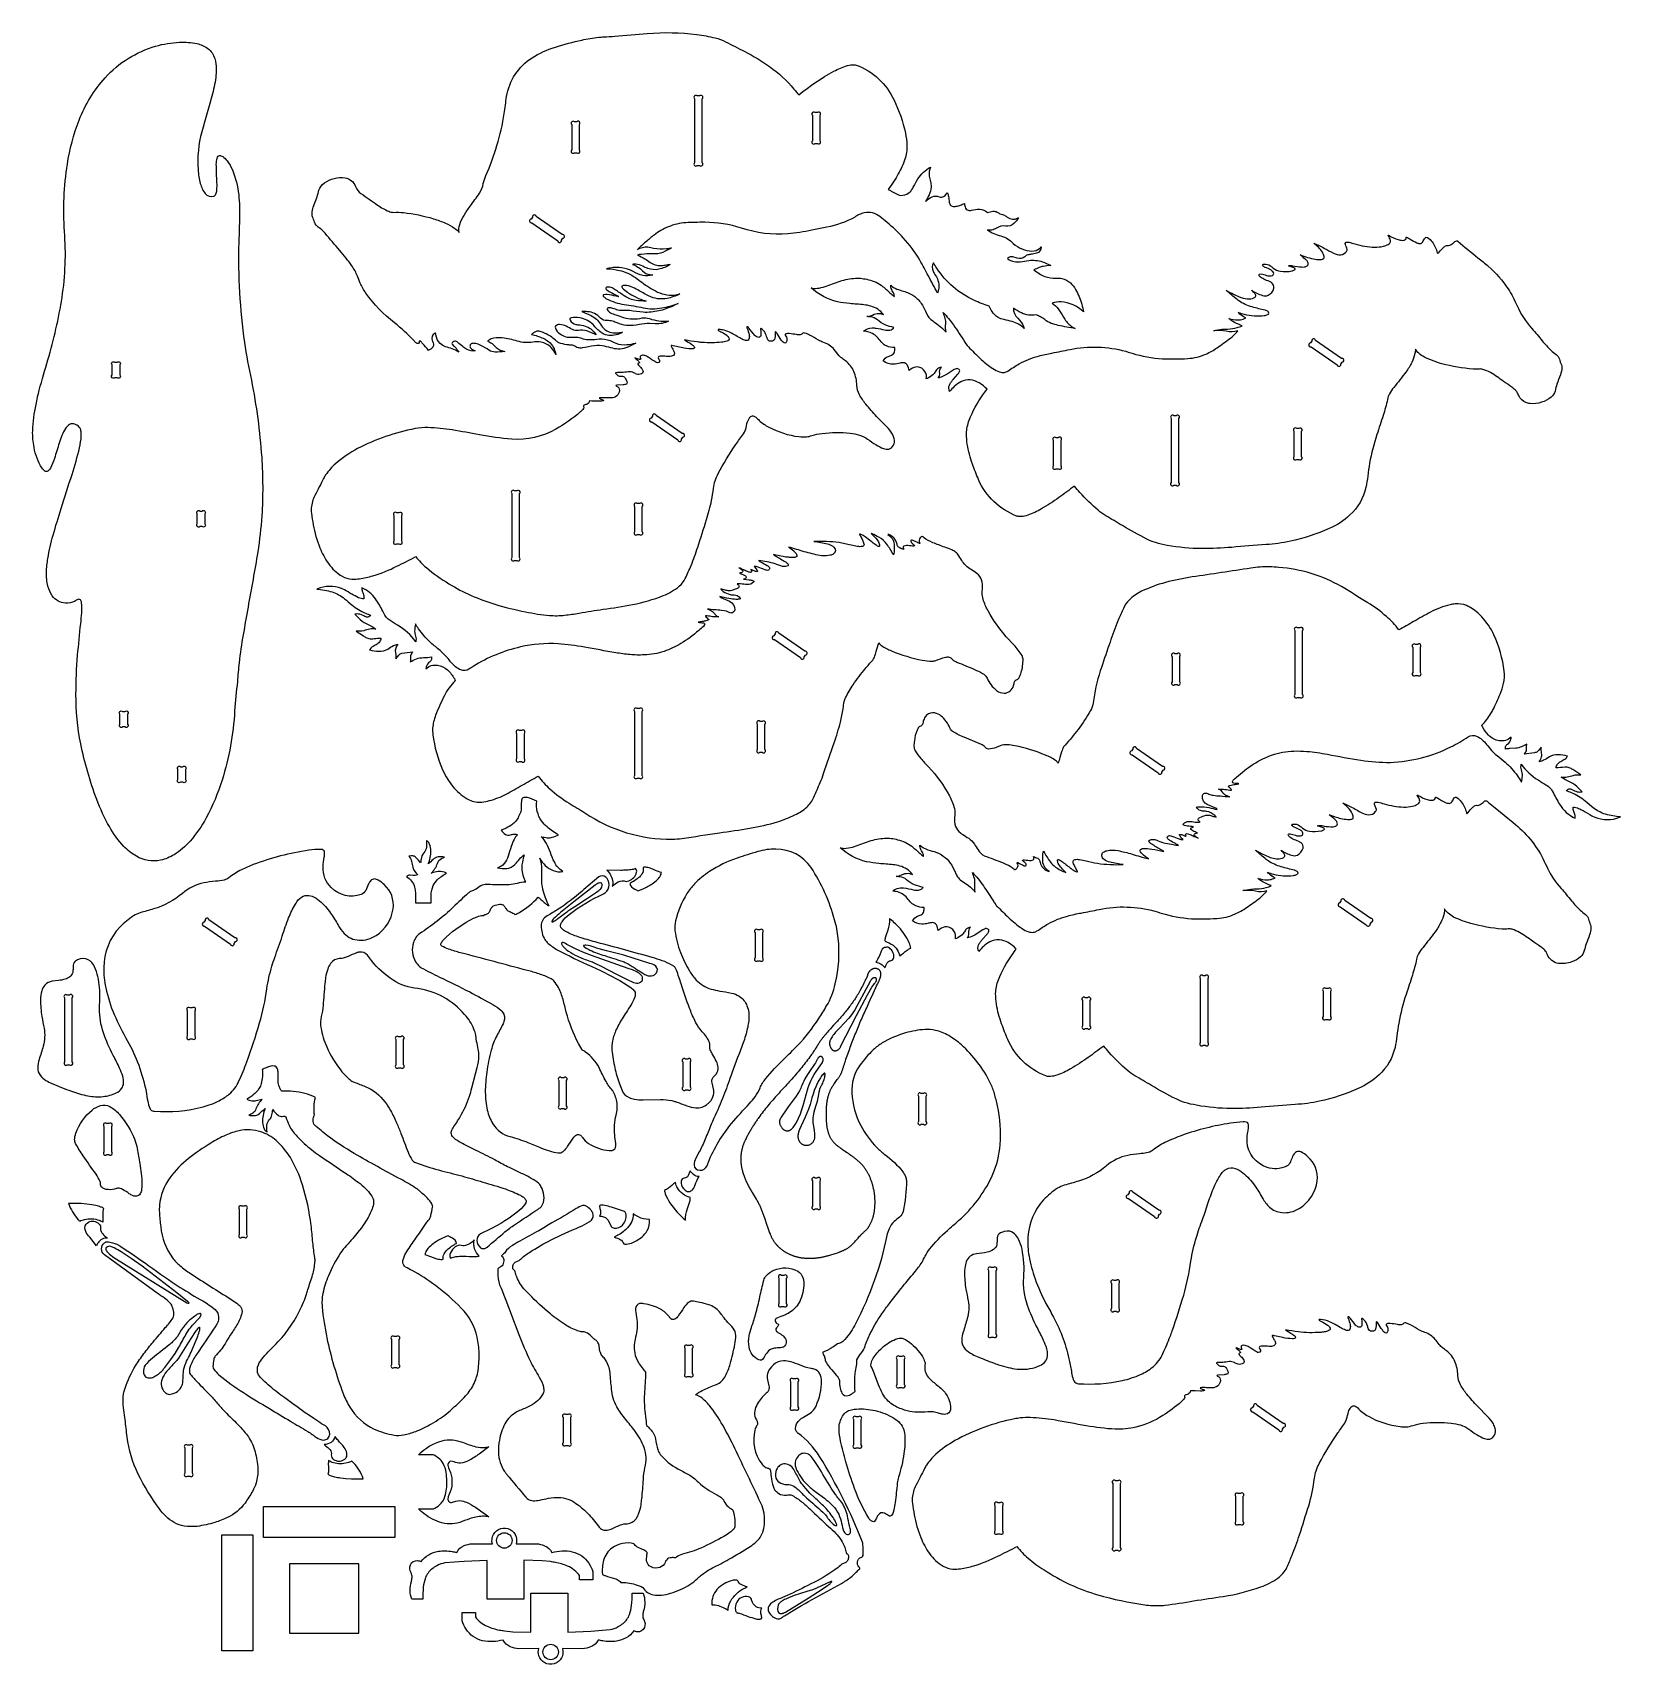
# Model space of a CAD drawing. Extents: x 0 to 51.4, y 0 to 52.8.
import ezdxf

# ---------------------------------------------------------------- set-up
doc = ezdxf.new("R2010")
doc.units = 0
doc.header["$MEASUREMENT"] = 0
doc.layers.get('0').update_dxf_attribs({"linetype": 'CONTINUOUS'})

msp = doc.modelspace()

# ---------------------------------------------------------------- linework, layer by layer
for points in [[(6.535, 30.861, -0.060313), (6.13, 28.621, -0.046615), (5.612, 27.393, -0.05196), (5.093, 26.645, -0.070955), (4.581, 26.204, -0.081975), (4.137, 26.024, -0.18302), (3.357, 26.153, -0.072586), (2.951, 26.471, -0.061372), (2.485, 27.112, -0.03999), (2.074, 27.991, -0.039625), (1.557, 29.791, -0.049476), (1.402, 31.402, -0.022444), (1.456, 32.66, -0.00779), (1.556, 33.681, 0.008034), (1.59, 34.031, 0.042821), (1.583, 34.359, 0.128874), (1.546, 34.449, 0.269743), (1.479, 34.47, 0.103055), (1.413, 34.44, 0.013564), (1.356, 34.398, -0.093815), (1.06, 34.347, -0.235984), (0.636, 34.583, -0.090643), (0.495, 34.893, -0.071947), (0.447, 35.346, -0.031646), (0.492, 35.794, -0.029056), (0.66, 36.547, -0.009413), (0.924, 37.409, -0.004131), (1.276, 38.515, 0.019777), (1.515, 39.369, 0.045657), (1.573, 39.767, 0.043946), (1.562, 39.925, 0.09576), (1.518, 40.034, 0.168259), (1.327, 40.149, 0.217439), (1.16, 40.103, 0.081522), (1.067, 40, 0.052266), (0.947, 39.772, 0.020404), (0.861, 39.527, 0.005948), (0.704, 39.026, -0.046261), (0.575, 38.712, -0.133099), (0.488, 38.616, -0.258398), (0.399, 38.617, -0.109508), (0.304, 38.712, -0.093284), (0.045, 39.388, -0.054545), (0.001, 39.923, -0.040254), (0.109, 40.775, -0.014195), (0.215, 41.242, -0.008575), (0.495, 42.224, 0.031501), (0.951, 44.24, 0.058313), (1.028, 46.378, -0.053062), (1.123, 48.556, -0.054235), (1.502, 49.977, -0.088599), (2.345, 51.351, -0.139104), (3.978, 52.373, -0.05795), (4.75, 52.499, -0.056104), (5.315, 52.456, -0.101363), (5.666, 52.299, -0.159217), (5.892, 51.972, -0.079945), (5.941, 51.636, -0.028165), (5.931, 51.434, -0.037801), (5.819, 50.827, -0.003663), (5.471, 49.602, 0.082299), (5.35, 48.372, 0.04191), (5.423, 47.925, 0.098123), (5.582, 47.603, 0.316092), (5.862, 47.521, 0.201062), (5.924, 47.585, 0.080538), (5.958, 47.718, 0.037715), (5.962, 47.958, -0.009499), (5.942, 48.549, -0.054076), (5.966, 48.748, -0.103436), (6.002, 48.812, -0.289983), (6.087, 48.828, -0.046971), (6.15, 48.798, -0.071236), (6.291, 48.661, -0.068005), (6.461, 48.369, -0.075388), (6.666, 47.56, -0.033942), (6.691, 46.779), (6.667, 46.022, 0.04212), (6.852, 42.783, 0.016166), (7.075, 41.561, -0.031201), (7.409, 39.066, -0.032379), (7.413, 37.167, -0.022818), (7.28, 36.003, -0.00812), (7.129, 35.116, 0.001249), (6.809, 33.321, 0.01376), (6.679, 32.414, 0.005182), (6.623, 31.806, 0.005052)], [(26.583, 46.831, -0.077275), (25.696, 46.516), (25.203, 46.421, -0.037211), (24.435, 46.295, -0.100791), (22.927, 46.486, 0.073926), (21.741, 46.671, 0.014815), (21.128, 46.659, 0.08555), (20.566, 46.525, 0.065025), (20.102, 46.259, 0.022769), (19.831, 46.033, 0.003792), (19.572, 45.794, -0.153813), (19.897, 45.874, -0.028229), (20.09, 45.836, 0.071232), (20.506, 45.823, 0.020928), (20.671, 45.847, -0.040647), (20.387, 45.7, -0.109795), (20.052, 45.647, 0.04221), (19.687, 45.634, 0.020819), (19.566, 45.613, -0.007199), (19.808, 45.492, -0.046741), (19.978, 45.376, 0.182794), (20.334, 45.272, 0.035893), (20.507, 45.293, -0.010618), (20.621, 45.31, -0.094366), (20.256, 45.15, -0.134216), (19.905, 45.177, -0.0481), (19.735, 45.254, 0.081373), (19.514, 45.318, 0.071339), (19.406, 45.311, -0.12239), (19.73, 45.099, 0.161252), (19.973, 44.978, 0.02722), (20.06, 44.967, -0.114236), (19.74, 44.948, -0.083936), (19.422, 45.079, 0.174209), (18.684, 45.192, 0.014918), (18.567, 45.168, -0.044532), (18.981, 45.116, -0.088665), (19.5, 44.881, -0.022846), (19.704, 44.732, 0.054683), (20.215, 44.416, 0.146721), (20.82, 44.327, 0.029606), (20.935, 44.352, -0.064796), (20.522, 44.206, -0.167337), (19.928, 44.291, -0.005485), (19.582, 44.481, 0.024123), (19.364, 44.584, 0.033176), (19.25, 44.619, 0.089013), (19.101, 44.622, 0.170089), (19.064, 44.602, 0.22192), (19.062, 44.585, 0.137399), (19.118, 44.505, 0.055243), (19.457, 44.281, 0.041568), (19.744, 44.153, 0.022846), (19.844, 44.124, -0.037139), (19.519, 44.142, -0.110021), (19.141, 44.291, -0.005212), (18.848, 44.49, 0.048123), (18.718, 44.564, 0.114774), (18.62, 44.577, 0.03862), (18.565, 44.57, 0.313509), (18.542, 44.539, 0.171431), (18.547, 44.524, 0.089671), (18.692, 44.406, 0.010374), (18.944, 44.279, -0.081593), (18.96, 44.269, -0.035593), (18.877, 44.281, 0.01952), (18.585, 44.334, 0.070539), (18.478, 44.329, 0.451869), (18.46, 44.285, 0.097076), (18.473, 44.265, 0.058781), (18.569, 44.196, 0.081463), (19.137, 44.012, -0.022248), (19.747, 43.904, 0.093939), (20.357, 43.901, 0.024569), (20.623, 43.962, 0.010847), (20.884, 44.042, -0.020157), (20.486, 43.87, -0.066469), (20.011, 43.767, -0.065792), (19.748, 43.761, 0.003042), (19.323, 43.813, 0.042274), (19.031, 43.816, -0.059957), (18.936, 43.83, -0.015693), (18.771, 43.887, 0.11635), (18.628, 43.905, 0.453904), (18.59, 43.852, 0.163726), (18.697, 43.746, 0.04224), (18.868, 43.672, 0.007247), (19.115, 43.591, 0.130182), (19.72, 43.576, -0.122056), (19.951, 43.555, 0.098808), (20.575, 43.472, -0.125399), (20.143, 43.384), (19.959, 43.395, 0.060326), (19.631, 43.362, -0.062485), (19.211, 43.336, -0.087563), (18.908, 43.417, 0.017569), (18.761, 43.469, 0.074366), (18.584, 43.489, -0.20073), (18.37, 43.572, 0.199223), (17.951, 43.778, 0.024896), (17.771, 43.782), (18.066, 43.651, -0.17639), (18.365, 43.37, 0.083701), (18.526, 43.191, 0.115067), (18.722, 43.109, 0.07122), (18.969, 43.099, 0.016131), (19.087, 43.111, -0.138566), (18.645, 43.012, -0.11634), (18.424, 43.081, -0.033733), (18.387, 43.107, -0.036095), (18.13, 43.359, 0.161002), (17.697, 43.581, 0.088956), (17.425, 43.582, 0.112838), (17.379, 43.559, 0.147491), (17.388, 43.506, 0.23616), (17.572, 43.367, 0.023665), (17.702, 43.351, -0.043302), (17.933, 43.293, -0.097684), (18.092, 43.191, -0.049839), (18.234, 43.026, 0.054867), (17.927, 43.156, 0.108319), (17.654, 43.171, -0.140495), (17.464, 43.2, -0.008789), (17.264, 43.307, 0.096641), (17.047, 43.365, 0.218382), (16.918, 43.308, 0.249625), (16.91, 43.25, 0.156745), (17.061, 43.057, 0.184598), (17.45, 42.953, -0.120437), (17.814, 42.904, 0.077319), (18.022, 42.877, 0.014914), (18.323, 42.896, -0.112337), (18.68, 42.842, -0.009591), (18.862, 42.76, 0.115371), (19.222, 42.713, 0.044111), (19.511, 42.763, -0.032921), (19.25, 42.629, -0.076833), (19.005, 42.569, -0.070617), (18.767, 42.594, 0.004981), (18.502, 42.661, 0.087094), (18.177, 42.675, 0.010336), (17.779, 42.604, -0.089414), (17.644, 42.61, -0.093193), (17.575, 42.644, 0.145169), (17.417, 42.7, -0.019485), (17.282, 42.707, -0.055719), (17.027, 42.775, -0.092853), (16.948, 42.826, 0.075394), (16.616, 43.057, 0.034624), (16.451, 43.131, 0.104031), (16.314, 43.146, 0.128661), (16.223, 43.106, -0.006483), (16.143, 43.046, -0.050938), (16.518, 42.917, -0.075697), (16.74, 42.766, -0.095698), (16.868, 42.58, -0.044226), (16.931, 42.393, 0.062785), (16.773, 42.621, 0.162096), (16.451, 42.789, 0.082225), (16.178, 42.793, -0.048465), (15.929, 42.778, -0.055974), (15.678, 42.827, 0.047965), (15.193, 42.93, 0.063583), (14.924, 42.924, 0.102623), (14.759, 42.858, 0.044404), (14.715, 42.821, -0.129064), (14.912, 42.706, -0.004692), (14.997, 42.62, 0.150716), (15.274, 42.494, -0.037771), (14.961, 42.472, -0.131228), (14.762, 42.529, 0.045153), (14.499, 42.688, 0.046271), (14.324, 42.749, 0.121482), (14.212, 42.749, 0.561306), (14.173, 42.597, 0.081253), (14.226, 42.555, 0.031173), (14.315, 42.511, -0.164332), (14.054, 42.557, -0.051963), (13.915, 42.647, -0.026721), (13.75, 42.783, 0.141452), (13.658, 42.828, 0.222824), (13.59, 42.794, 0.170388), (13.566, 42.753, 0.213865), (13.582, 42.714, 0.041939), (13.638, 42.659, -0.045973), (13.752, 42.524, -0.030051), (13.785, 42.467, 0.085568), (13.569, 42.578, 0.0105), (13.359, 42.642, -0.123432), (13.186, 42.753, -0.173002), (13.043, 43.026, 0.019325), (13.034, 43.088, 0.281839), (13.022, 43.086, 0.405111), (12.923, 42.844, -0.036902), (12.957, 42.771, -0.104585), (12.964, 42.688, -0.18404), (12.9, 42.588, -0.03475), (12.807, 42.525, 0.003764), (12.612, 42.754, 0.014501), (12.542, 42.828, 0.596695), (12.509, 42.817, -0.128211), (12.48, 42.754, 0.054321), (12.436, 42.748, -0.101634), (12.407, 42.769, -0.025411), (12.329, 42.842, 0.041596), (11.704, 43.417, -0.073389), (10.78, 44.382, -0.040639), (10.593, 44.705, -0.024731), (10.507, 44.93, 0.062623), (10.329, 45.259, 0.02328), (9.934, 45.761, -0.005827), (9.464, 46.316, 0.08364), (9.24, 46.511, -0.157935), (9.119, 46.674, 0.038349), (9.055, 46.852, -0.096081), (9.039, 46.958, -0.073742), (9.08, 47.165), (9.201, 47.496, 0.018659), (9.262, 47.713, -0.162701), (9.437, 47.947, -0.189484), (10.107, 48.11, -0.261299), (10.446, 47.832, 0.148558), (10.622, 47.605, -0.00352), (11.158, 47.229, 0.046817), (11.521, 47.027, 0.088085), (11.679, 46.991, -0.042163), (11.997, 46.987, -0.043741), (12.965, 46.788, -0.024565), (13.356, 46.645, -0.048788), (13.657, 46.474, -0.059356), (13.794, 46.346, -0.108501), (13.818, 46.596, -0.060466), (13.955, 46.894, -0.028692), (14.155, 47.197, 0.009413), (14.455, 47.617, 0.100813), (14.579, 47.926, -0.035893), (14.665, 48.184, 0.031511), (15.019, 49.158, 0.037806), (15.255, 50.191, -0.003205), (15.332, 50.739, -0.216015), (16.159, 51.996, -0.069912), (16.91, 52.342, -0.021328), (17.764, 52.571, -0.023565), (18.313, 52.661, -0.013168), (18.48, 52.674, 0.00522), (18.831, 52.695, 0.003527), (19.885, 52.781, -0.053417), (21.485, 52.752, -0.025899), (22.079, 52.641, -0.055993), (22.415, 52.516, 0.001003), (23.035, 52.199, -0.031462), (23.84, 51.712, -0.060575), (24.628, 50.983, -0.010754), (24.785, 50.793, -0.046883), (25.915, 51.561, -0.04869), (26.357, 51.746, -0.081642), (26.582, 51.773, -0.063611), (26.639, 51.763, -0.198631), (27.868, 50.625, -0.058116), (28.233, 49.56, -0.035838), (28.283, 49.163, -0.089662), (28.215, 48.712, -0.045121), (28.005, 48.241, -0.036666), (27.677, 47.734, -0.023452), (27.778, 47.684), (27.947, 47.588, 0.222851), (28.219, 47.561, 0.14607), (28.415, 47.695, 0.054906), (28.489, 47.804, -0.012896), (28.635, 48.075, -0.13922), (29.047, 48.458, 0.158009), (29.006, 48.168, 0.009092), (29.046, 47.991, -0.050118), (29.063, 47.813, -0.097258), (29.001, 47.563, -0.051434), (28.88, 47.348, -0.089847), (29.099, 47.498, -0.183826), (29.329, 47.498, 0.243257), (29.487, 47.515, 0.081981), (29.589, 47.628, -0.071601), (29.629, 47.506, -0.007841), (29.655, 47.323, 0.156826), (29.702, 47.216, 0.125151), (29.748, 47.19, 0.111513), (29.876, 47.19, 0.051623), (30.015, 47.228, -0.00363), (30.15, 47.28, 0.106501), (30.175, 47.132, 0.164747), (30.23, 47.075, 0.150423), (30.373, 47.064, -0.041161), (30.638, 47.098, -0.200367), (30.892, 46.99, -0.054456), (31.065, 47.03, -0.131571), (31.202, 47.004, 0.027432), (31.29, 46.95, 0.053604), (31.379, 46.923, -0.084801), (31.489, 46.866, 0.083777), (31.651, 46.779, 0.174385), (31.831, 46.792, 0.042347), (31.896, 46.826, -0.089339), (31.746, 46.63, -0.210001), (31.479, 46.551, 0.161804), (31.181, 46.484, -0.093831), (31.032, 46.421, -0.090753), (30.885, 46.426, 0.09816), (31.322, 46.235, -0.144594), (31.722, 45.986, 0.181324), (32.329, 45.742, 0.170319), (32.576, 45.825, 0.052754), (32.625, 45.875, -0.34699), (32.473, 45.668, -0.049245), (32.304, 45.638, 0.025747), (32.195, 45.617, 0.13046), (32.093, 45.556, -0.248853), (31.851, 45.507), (31.713, 45.552, 0.302176), (31.539, 45.497, 0.155179), (31.752, 45.398, 0.065991), (31.95, 45.397, 0.003016), (32.222, 45.435, -0.117264), (32.664, 45.394, -0.039128), (32.937, 45.278, 0.029064), (32.693, 45.246, 0.036436), (32.562, 45.205, -0.008261), (32.391, 45.138, 0.08934), (32.741, 44.921, 0.101551), (33.114, 44.868, -0.036446), (33.295, 44.853, -0.14709), (33.571, 44.71, -0.071767), (33.736, 44.502, -0.069511), (33.937, 44.022, -0.024176), (33.995, 43.77, 0.181871), (33.268, 44.099, 0.107613), (32.985, 44.052, -0.093873), (33.177, 43.872, -0.029264), (33.344, 43.606, 0.074595), (33.561, 43.34, 0.069588), (33.731, 43.23, -0.013197), (33.181, 43.334, -0.024847), (32.948, 43.4, -0.079635), (32.741, 43.521, 0.043114), (32.607, 43.609, 0.024478), (32.463, 43.679, -0.173856), (31.986, 43.74, -0.039348), (31.726, 43.895, 0.210702), (31.866, 43.568, -0.10802), (32.053, 43.299, -0.030355), (32.073, 43.236, 0.121798), (31.689, 43.459, 0.015101), (31.424, 43.522, -0.06159), (31.23, 43.596, -0.122919), (31.037, 43.781, -0.053842), (30.944, 43.961, -0.02975), (30.453, 44.147, -0.139378), (29.248, 45.19, -0.01452), (29.143, 45.357, 0.242159), (29.129, 45.093, 0.052672), (29.208, 44.955, -0.204706), (29.302, 44.489, -0.029344), (29.276, 44.38, -0.01076), (28.973, 44.945, 0.005037), (28.703, 45.443, 0.061632), (28.165, 46.168, 0.031167), (27.639, 46.667, 0.004506), (27.411, 46.856, 0.22692), (26.904, 46.976, 0.063206), (26.739, 46.922, 0.010826)], [(21.412, 50.672), (21.412, 48.598, 1), (21.5, 48.51), (21.574, 48.51, 1), (21.662, 48.598), (21.662, 50.672, 1), (21.574, 50.76), (21.5, 50.76, 1)], [(25.224, 50.135), (25.224, 49.311, 1), (25.312, 49.223), (25.386, 49.223, 1), (25.474, 49.311), (25.474, 50.135, 1), (25.386, 50.223), (25.312, 50.223, 1)], [(17.439, 49.835), (17.439, 49.012, 1), (17.528, 48.924), (17.601, 48.924, 1), (17.689, 49.012), (17.689, 49.835, 1), (17.601, 49.924), (17.528, 49.924, 1)], [(16.149, 46.655), (16.99, 46.071, 1), (17.113, 46.094), (17.155, 46.154, 1), (17.132, 46.277), (16.292, 46.86, 1), (16.169, 46.838), (16.127, 46.778, 1)], [(31.91, 42.09, -0.060024), (32.536, 42.342, -0.026905), (32.976, 42.44, 0.006897), (33.56, 42.556, -0.11844), (35.361, 42.498, -0.007857), (35.688, 42.398, 0.061216), (36.672, 42.252, 0.012749), (36.925, 42.249, 0.008183), (37.37, 42.263, 0.089349), (37.959, 42.409, 0.051451), (38.324, 42.613, 0.005475), (38.755, 42.924, 0.04622), (38.932, 43.091, 0.026546), (38.985, 43.16, -0.139855), (38.616, 43.144, 0.096416), (38.21, 43.163, -0.049389), (38.468, 43.214, -0.020222), (38.659, 43.218, 0.067289), (38.963, 43.264, 0.014755), (39.124, 43.317, 0.058169), (39.077, 43.345, -0.039004), (38.824, 43.464, -0.043862), (38.693, 43.56, 0.065993), (38.988, 43.512, 0.087476), (39.164, 43.541, 0.025119), (39.247, 43.575, -0.067805), (39.056, 43.702, -0.031887), (39.003, 43.758, 0.018933), (39.193, 43.697, 0.088966), (39.841, 43.655, 0.05601), (39.951, 43.685, 0.243836), (39.991, 43.731, 0.265565), (39.967, 43.78, 0.077446), (39.876, 43.823, -0.005665), (39.45, 43.933, -0.069675), (39.021, 44.129, -0.023655), (38.962, 44.173, -0.004476), (38.615, 44.47, 0.043569), (39.091, 44.241, 0.087447), (39.357, 44.192, 0.146581), (39.551, 44.254, 0.170707), (39.571, 44.291, 0.114467), (39.569, 44.31, 0.107319), (39.508, 44.396, -0.04766), (39.437, 44.474, 0.066227), (39.784, 44.307, 0.174071), (39.97, 44.31, 0.214738), (40.153, 44.54, 0.288221), (40.09, 44.709, 0.073325), (40.014, 44.755, -0.014117), (39.828, 44.832, -0.085914), (39.697, 44.923, -0.162588), (39.673, 44.969, -0.318745), (39.692, 44.997, -0.128668), (39.784, 44.996, 0.008318), (39.955, 44.942, 0.159993), (40.109, 44.952, 0.2165), (40.146, 44.996, 0.2165), (40.137, 45.052, 0.132081), (40.058, 45.129, 0.032329), (39.87, 45.214, -0.154477), (39.794, 45.276, -0.348708), (39.802, 45.305, -0.119073), (39.833, 45.318, -0.186777), (40.044, 45.262, -0.02424), (40.133, 45.187, 0.130276), (40.365, 45.092, 0.086555), (40.736, 45.098, 0.079177), (40.825, 45.132, 0.209395), (40.845, 45.159, 0.239368), (40.834, 45.182, 0.058866), (40.783, 45.209, 0.019507), (40.649, 45.249, -0.098528), (40.627, 45.26, -0.344696), (40.629, 45.264, -0.099099), (40.762, 45.268, 0.019901), (41.052, 45.226, 0.117073), (41.207, 45.247, 0.234639), (41.267, 45.321, 0.197123), (41.243, 45.4, 0.052399), (41.169, 45.481, 0.007678), (41.003, 45.619, 0.04953), (41.495, 45.478, 0.071504), (41.694, 45.47, 0.145696), (41.762, 45.498, 0.235866), (41.78, 45.56, 0.09077), (41.724, 45.702, 0.066468), (41.597, 45.863, 0.028314), (41.443, 45.998, -0.020164), (41.797, 45.829, 0.00905), (42.078, 45.673, 0.140381), (42.322, 45.623, 0.218804), (42.509, 45.732, 0.068975), (42.525, 45.767, 0.15262), (42.529, 45.791, -0.004455), (42.47, 45.953, -0.221828), (42.474, 46.017, -0.196113), (42.506, 46.031, -0.064343), (42.585, 46.024, -0.026667), (42.774, 45.974, 0.066542), (43.416, 45.868, 0.058194), (43.7, 45.895, 0.066773), (43.856, 45.957, 0.053432), (43.903, 45.993, 0.231168), (43.927, 46.084, 0.102203), (43.857, 46.231, -0.134893), (43.848, 46.256), (43.851, 46.257, -0.090673), (43.881, 46.246, 0.059624), (44.171, 46.111, 0.067075), (44.324, 46.087, 0.123993), (44.405, 46.113, 0.247417), (44.436, 46.178, -0.229889), (44.439, 46.186, -0.229889), (44.447, 46.188, -0.072169), (44.562, 46.127, 0.037548), (44.776, 46.01, 0.069865), (44.874, 45.987, 0.294519), (44.971, 46.043, -0.04308), (45.045, 46.163, -0.401215), (45.129, 46.175, -0.145711), (45.376, 45.866, -0.036201), (45.439, 45.684, 0.159044), (45.455, 45.658, 0.243184), (45.46, 45.659, 0.068466), (45.503, 45.701, -0.050308), (45.659, 45.876, -0.146785), (45.766, 45.925, 0.090196), (45.846, 45.93, 0.075969), (45.887, 45.949, 0.029519), (46.009, 46.047, -0.17636), (46.075, 46.073, -0.128248), (46.104, 46.063, 0.015214), (46.756, 45.527, -0.007968), (47.092, 45.249, -0.064925), (47.731, 44.519, -0.042601), (48.016, 43.986, 0.082686), (48.501, 43.234, -0.012009), (48.836, 42.837, 0.024761), (49.116, 42.533, 0.033993), (49.29, 42.391, -0.154704), (49.392, 42.24, 0.043632), (49.457, 42.061, -0.080145), (49.47, 41.97, -0.081761), (49.422, 41.734, -0.001832), (49.312, 41.436, 0.030208), (49.25, 41.211, -0.139873), (49.122, 41.013, -0.111014), (48.812, 40.846, -0.105465), (48.443, 40.806, -0.054794), (48.303, 40.84, -0.174306), (48.085, 41.044, 0.010466), (48.02, 41.176, 0.083938), (47.957, 41.255, 0.019196), (47.854, 41.337, 0.002911), (47.582, 41.524, 0.030588), (47.157, 41.807, 0.052568), (46.917, 41.912, 0.10082), (46.795, 41.923, -0.042068), (46.598, 41.92, -0.043879), (45.588, 42.095, -0.046563), (45.026, 42.31, -0.052273), (44.845, 42.432, -0.0785), (44.731, 42.57, -0.062835), (44.715, 42.422, -0.062242), (44.615, 42.137, -0.042795), (44.426, 41.827, -0.010913), (44.035, 41.328, 0.039162), (43.89, 41.118, 0.086462), (43.829, 40.941, -0.02138), (43.69, 40.424, -0.003614), (43.489, 39.805, 0.033184), (43.251, 38.877, 0.013673), (43.19, 38.459, -0.018991), (43.13, 38.092, -0.153249), (42.615, 37.201, -0.086144), (41.943, 36.758, -0.048038), (40.687, 36.348, -0.039046), (39.902, 36.241, 0.008145), (38.795, 36.152, -0.020962), (37.827, 36.111, -0.042897), (36.707, 36.217, -0.018722), (36.321, 36.306, -0.048142), (36.046, 36.422, -0.019077), (35.254, 36.857, 0.001032), (34.713, 37.174, -0.043197), (34.469, 37.35, -0.030113), (33.882, 37.926, -0.012571), (33.705, 38.134, -0.002815), (33.202, 37.762, -0.021314), (32.632, 37.395, -0.047162), (32.19, 37.19, -0.050786), (31.988, 37.147, -0.052064), (31.885, 37.151, -0.046848), (31.832, 37.165, -0.198745), (30.6, 38.345, -0.010922), (30.403, 38.848, -0.041752), (30.236, 39.489, -0.038533), (30.209, 39.83, -0.085414), (30.3, 40.272, -0.063073), (30.741, 41.086, -0.013881), (30.879, 41.269, 0.07033), (30.618, 41.48, 0.106415), (30.33, 41.57, 0.137204), (30.026, 41.505, 0.070326), (29.816, 41.358, 0.03528), (29.662, 41.196, -0.214482), (29.658, 41.404, -0.056294), (29.71, 41.499, -0.029293), (29.778, 41.587), (29.934, 41.76, 0.095739), (29.989, 41.848, 0.361508), (29.957, 41.92, 0.062296), (29.905, 41.941, 0.097329), (29.778, 41.885, -0.015363), (29.523, 41.721, -0.055436), (29.35, 41.647, -0.027), (29.292, 41.634, 0.229076), (29.343, 41.788, -0.20886), (29.397, 41.98, 0.204583), (29.239, 41.893, -0.01701), (29.161, 41.777, -0.107431), (28.981, 41.638, -0.022426), (28.907, 41.603, 0.218715), (28.866, 41.844, 0.242778), (28.627, 41.991, 0.171232), (28.409, 41.917, 0.034254), (28.355, 41.872, 0.081289), (28.29, 42.054, 0.25792), (28.172, 42.129, 0.078083), (28.064, 42.115, -0.053326), (27.854, 42.078, -0.16523), (27.518, 42.185, -0.175657), (27.675, 42.331, 0.005145), (27.789, 42.374, 0.236793), (27.882, 42.485, 0.068717), (27.894, 42.619, -0.102193), (27.622, 42.669, -0.091661), (27.481, 42.767, -0.024354), (27.349, 42.921, 0.156728), (27.047, 43.12, 0.053509), (26.882, 43.151, -0.192673), (27.161, 43.253, -0.043553), (27.285, 43.244, -0.010002), (27.561, 43.191, 0.086102), (27.733, 43.182, 0.218087), (27.863, 43.269, -0.046167), (27.582, 43.351, -0.090848), (27.326, 43.517, 0.149532), (27.111, 43.611, 0.026028), (26.99, 43.62, 0.07783), (27.224, 43.697, -0.161023), (27.426, 43.717, -0.037766), (27.52, 43.688, 0.165958), (27.112, 43.959, 0.039609), (26.893, 44.002, 0.008312), (26.435, 44.039, -0.030816), (26.035, 44.101, -0.124774), (25.181, 44.551, 0.102599), (25.378, 44.535, 0.05696), (25.638, 44.596, -0.005446), (26.121, 44.766, -0.063267), (26.619, 44.861, -0.07925), (27.038, 44.813, -0.027942), (27.283, 44.73, -0.072777), (27.498, 44.598, -0.014963), (27.768, 44.361, 0.011762), (27.878, 44.267, 0.165033), (27.828, 44.42, -0.068669), (27.767, 44.57, -0.044831), (27.76, 44.637, 0.102565), (27.955, 44.512, 0.031077), (28.171, 44.443, -0.08323), (28.509, 44.291, -0.090544), (28.745, 44.047, -0.04834), (28.887, 43.796), (28.944, 43.661, 0.111776), (29.059, 43.524, 0.01406), (29.251, 43.386, -0.0413), (29.468, 43.205, -0.027196), (29.549, 43.114, -0.080142), (29.542, 43.392, 0.081198), (29.521, 43.561, 0.019253), (29.46, 43.749, -0.036203), (29.789, 43.351, -0.018061), (30.152, 42.796, 0.066101), (30.321, 42.593, 0.010585), (30.7, 42.224, 0.032776), (31.059, 41.938, 0.067084), (31.279, 41.829, 0.097391), (31.437, 41.814, 0.105543), (31.547, 41.859, -0.019666)], [(17.901, 40.772, 0.082345), (17.836, 40.751, 0.086341), (17.82, 40.735, -0.03195), (17.827, 40.689, -0.15054), (17.795, 40.618, -0.059846), (17.713, 40.535, -0.050654), (16.926, 39.976, -0.142312), (15.498, 39.652, -0.026048), (14.451, 39.794, 0.005153), (13.574, 39.953, 0.031575), (12.787, 40.026, 0.046782), (12.372, 39.995, 0.071025), (10.513, 39.346, 0.057472), (9.798, 38.86, 0.060882), (9.478, 38.495, 0.028586), (9.414, 38.384, -0.003012), (9.132, 37.833, 0.097685), (9.011, 37.426, 0.045518), (9.017, 37.256, 0.005908), (9.075, 36.881, 0.047138), (9.289, 36.14, 0.055653), (9.569, 35.624, 0.102248), (10.009, 35.216, 0.115963), (10.329, 35.125, 0.053288), (10.575, 35.135, 0.043687), (11.008, 35.23, 0.039482), (11.783, 35.54, 0.006056), (12.393, 35.853, 0.048261), (12.739, 35.496, 0.043376), (13.469, 34.972, 0.064583), (14.954, 34.311, 0.027031), (15.947, 34.067, 0.032606), (16.719, 33.947, 0.043967), (17.209, 33.956, 0.013078), (17.675, 34.022, -0.004053), (18.458, 34.15, 0.015326), (19.407, 34.3, 0.044972), (20.398, 34.59, 0.076826), (20.917, 34.893, 0.093593), (21.114, 35.143, 0.007772), (21.302, 35.568, 0.018314), (21.514, 36.154, 0.001774), (21.801, 37.053, 0.02484), (21.962, 37.672, 0.018656), (22.023, 38.06, -0.086151), (22.179, 38.542, -0.031181), (22.753, 39.481, -0.020224), (22.991, 39.822, 0.105478), (23.094, 40.089, -0.085597), (23.187, 40.342, -0.14193), (23.259, 40.402, -0.198388), (23.357, 40.389, -0.049809), (23.396, 40.363, -0.019512), (23.502, 40.259, 0.068605), (23.817, 40.041, 0.088386), (24.789, 39.735, 0.043529), (25.029, 39.729, 0.070038), (25.205, 39.772, -0.049937), (25.543, 39.84, -0.059276), (26.443, 39.847, -0.03501), (26.747, 39.787, -0.088536), (27.013, 39.656, 0.016445), (27.285, 39.466, 0.04828), (27.525, 39.348, 0.121653), (27.693, 39.331, 0.229564), (27.847, 39.456, 0.183065), (27.873, 39.67, 0.0741), (27.813, 39.819, 0.059793), (27.626, 40.065), (27.3, 40.391, -0.021301), (26.951, 40.785, -0.039028), (26.75, 41.087, -0.112701), (26.662, 41.391, 0.094458), (26.57, 41.839, 0.125859), (26.296, 42.19, 0.014312), (26.166, 42.281, -0.049645), (26.091, 42.352), (25.93, 42.556, 0.144458), (25.568, 42.79, -0.031789), (25.421, 42.858, -0.003191), (25.135, 43.024, 0.05546), (24.983, 43.088, 0.160501), (24.92, 43.083, 0.061987), (24.884, 43.053, -0.147627), (24.829, 43.033, -0.070873), (24.714, 43.036, 0.014596), (24.476, 43.072, 0.094941), (24.365, 43.059, 0.390917), (24.347, 43.021, 0.008493), (24.383, 42.954, -0.202589), (24.384, 42.805, -0.083427), (24.362, 42.772, -0.345496), (24.307, 42.77, -0.091209), (24.22, 42.862, -0.016832), (24.088, 43.07, 0.075832), (24.041, 43.125), (24.034, 43.129, 0.233552), (24.028, 43.126, 0.124737), (24.022, 43.107), (24.016, 42.973, -0.059935), (23.995, 42.876, -0.25689), (23.931, 42.828, -0.058485), (23.858, 42.821, -0.249686), (23.782, 42.873, -0.068745), (23.744, 42.98, 0.066175), (23.672, 43.133, 0.04358), (23.599, 43.212, 0.060807), (23.57, 43.233, 0.472878), (23.547, 43.218, 0.075649), (23.547, 43.199, -0.09495), (23.557, 43.01, -0.42237), (23.456, 42.951, -0.105338), (23.356, 43.021, -0.032003), (23.305, 43.077), (23.174, 43.244, 0.093521), (23.129, 43.284), (23.117, 43.288, 0.369649), (23.109, 43.284, 0.174259), (23.113, 43.236, -0.047028), (23.179, 43.035, -0.116147), (23.178, 42.917, -0.11153), (23.143, 42.856, -0.202069), (23.09, 42.843, -0.084558), (23.03, 42.856, -0.053131), (22.876, 42.931, 0.015004), (22.54, 43.117, 0.062945), (22.313, 43.192, 0.053592), (22.18, 43.2, 0.319479), (22.172, 43.193, 0.319479), (22.176, 43.183, 0.048027), (22.29, 43.118, -0.04057), (22.465, 43.005, -0.106961), (22.525, 42.93, -0.328241), (22.506, 42.854, -0.125666), (22.46, 42.827, -0.067799), (22.288, 42.789, -0.03762), (21.661, 42.783, -0.012315), (21.497, 42.8, -0.007331), (21.09, 42.863, -0.035142), (21.327, 42.716, -0.057449), (21.405, 42.641, -0.469217), (21.392, 42.587, -0.116414), (21.371, 42.58, -0.064152), (21.082, 42.6, -0.0102), (20.673, 42.685, 0.204969), (20.655, 42.682, 0.222352), (20.666, 42.638, -0.036978), (20.747, 42.489, -0.170886), (20.757, 42.398, -0.225008), (20.703, 42.346, -0.100037), (20.553, 42.329, 0.010378), (20.351, 42.341, 0.080012), (20.259, 42.328, 0.384132), (20.238, 42.29, 0.117039), (20.266, 42.23, -0.171824), (20.275, 42.163, -0.34074), (20.219, 42.129, -0.109843), (20.155, 42.149, -0.018226), (19.912, 42.306, 0.052653), (19.806, 42.357, 0.102638), (19.698, 42.366, 0.562249), (19.665, 42.264, -0.372339), (19.668, 42.232, -0.200858), (19.658, 42.229, -0.106497), (19.601, 42.242, 0.020512), (19.53, 42.269, 0.103659), (19.479, 42.286, 0.083411), (19.503, 42.261, -0.031762), (19.598, 42.182, -0.099193), (19.627, 42.138, -0.214829), (19.623, 42.121, -0.101441), (19.588, 42.103, 0.447802), (19.579, 42.079, 0.085706), (19.628, 42.021, -0.03302), (19.721, 41.916, -0.13302), (19.75, 41.841, -0.232017), (19.727, 41.791, -0.244308), (19.573, 41.751, -0.070196), (19.445, 41.802, 0.134645), (19.265, 41.836, -0.040828), (19.056, 41.812, 0.01867), (18.878, 41.805, 0.138724), (18.851, 41.796, 0.294696), (18.862, 41.781, -0.108199), (18.909, 41.73, 0.222845), (18.997, 41.69), (19.059, 41.695, -0.212445), (19.155, 41.648, -0.162122), (19.228, 41.477, -0.309854), (19.207, 41.435, -0.076555), (19.102, 41.413), (18.911, 41.401, 0.046575), (18.876, 41.392, 0.190092), (18.87, 41.386, 0.18074), (18.885, 41.371, -0.375641), (18.98, 41.226, -0.395659), (18.713, 40.989, 0.019802), (18.529, 40.992, 0.021501), (18.381, 40.996, 0.057296), (18.324, 40.985, 0.330216), (18.333, 40.975, 0.078164), (18.379, 40.953, 0.015068), (18.445, 40.926, -0.16683), (18.468, 40.904, -0.193703), (18.457, 40.895, -0.056802), (18.347, 40.885, 0.002703), (18.01, 40.889, -0.281705), (17.942, 40.787, -0.064439)], [(41.36, 42.644), (42.201, 42.06, 1), (42.324, 42.083), (42.365, 42.143, 1), (42.343, 42.266), (41.503, 42.849, 1), (41.38, 42.827), (41.338, 42.767, 1)], [(2.822, 42.054), (2.822, 41.731, -1), (2.733, 41.643), (2.66, 41.643, -1), (2.572, 41.731), (2.572, 42.054, -1), (2.66, 42.143), (2.733, 42.143, -1)], [(20.03, 40.214), (20.87, 39.63, 1), (20.993, 39.653), (21.035, 39.713, 1), (21.013, 39.836), (20.172, 40.419, 1), (20.049, 40.397), (20.007, 40.337, 1)], [(36.83, 40.322), (36.83, 38.249, 1), (36.919, 38.161), (36.992, 38.161, 1), (37.08, 38.249), (37.08, 40.322, 1), (36.992, 40.411), (36.919, 40.411, 1)], [(33.018, 39.609), (33.018, 38.786, 1), (33.107, 38.698), (33.18, 38.698, 1), (33.268, 38.786), (33.268, 39.609, 1), (33.18, 39.698), (33.107, 39.698, 1)], [(40.803, 39.909), (40.803, 39.085, 1), (40.892, 38.997), (40.965, 38.997, 1), (41.053, 39.085), (41.053, 39.909, 1), (40.965, 39.997), (40.892, 39.997, 1)], [(15.5, 37.892), (15.5, 35.819, 1), (15.588, 35.731), (15.662, 35.731, 1), (15.75, 35.819), (15.75, 37.892, 1), (15.662, 37.981), (15.588, 37.981, 1)], [(19.473, 37.478), (19.473, 36.655, 1), (19.561, 36.567), (19.634, 36.567, 1), (19.723, 36.655), (19.723, 37.478, 1), (19.634, 37.567), (19.561, 37.567, 1)], [(5.572, 37.238), (5.572, 36.914, -1), (5.483, 36.826), (5.41, 36.826, -1), (5.322, 36.914), (5.322, 37.238, -1), (5.41, 37.326), (5.483, 37.326, -1)], [(11.688, 37.179), (11.688, 36.356, 1), (11.776, 36.268), (11.85, 36.268, 1), (11.938, 36.356), (11.938, 37.179, 1), (11.85, 37.268), (11.776, 37.268, 1)], [(21.527, 33.726, -0.032071), (21.699, 33.706, -0.179441), (21.736, 33.682, -0.231994), (21.738, 33.655, -0.097619), (21.698, 33.595, -0.027104), (21.548, 33.462, -0.04281), (20.969, 33.038, -0.048742), (20.427, 32.786, -0.072726), (19.783, 32.67, -0.034422), (19.323, 32.681, -0.018612), (18.864, 32.74, -0.002502), (17.848, 32.924, 0.024851), (17.001, 33.029, 0.073594), (15.786, 32.928, 0.084372), (14.249, 32.298, 0.004801), (14.115, 32.207, -0.232535), (13.856, 32.183, -0.087501), (13.681, 32.286, -0.05935), (13.474, 32.509, 0.061373), (13.14, 32.847, -0.019107), (12.846, 33.096, -0.05374), (12.486, 33.519, -0.011316), (12.383, 33.673, 0.047441), (12.357, 33.443, 0.088427), (12.389, 33.28, -0.091534), (12.404, 33.188, -0.04067), (12.395, 33.095, 0.108707), (11.798, 33.637, -0.009552), (11.529, 33.802, -0.094448), (11.416, 33.921, -0.034766), (11.324, 34.087, 0.040478), (11.094, 34.483, 0.132366), (10.651, 34.842, 0.103916), (10.663, 34.731, -0.041564), (10.709, 34.582, -0.065095), (10.715, 34.482, -0.092185), (10.538, 34.523, -0.032118), (10.323, 34.639, 0.00364), (10.084, 34.774, 0.19715), (9.299, 34.841, 0.025181), (9.189, 34.802, -0.057412), (9.689, 34.708, -0.0904), (10.089, 34.49, -0.004543), (10.328, 34.289, 0.070352), (10.77, 34.019, 0.007983), (10.936, 33.954, -0.281215), (10.803, 33.897, -0.073444), (10.69, 33.947, 0.13587), (10.475, 33.995, 0.044658), (10.423, 33.986, 0.013845), (10.6, 33.814, 0.083432), (10.858, 33.652, -0.064705), (11.102, 33.509, 0.090431), (10.905, 33.503, 0.012523), (10.711, 33.455, -0.097621), (10.47, 33.442), (10.701, 33.286, 0.024314), (10.807, 33.223, 0.122403), (10.957, 33.191, 0.033679), (11.043, 33.198, -0.017236), (11.267, 33.216, -0.118203), (11.218, 33.09, -0.100563), (11.112, 33.002, 0.039391), (10.981, 32.927, 0.099717), (10.9, 32.835, 0.06507), (11.206, 32.787, 0.130382), (11.485, 32.86, -0.026502), (11.672, 32.97, -0.069949), (11.819, 33.015, 0.247945), (11.738, 32.737, -0.076717), (11.748, 32.539), (11.848, 32.663, -0.174205), (11.944, 32.723, 0.001666), (12.297, 32.775, 0.06913), (12.235, 32.671, 0.116379), (12.222, 32.561, -0.087092), (12.214, 32.442, -0.151257), (12.644, 32.583, 0.037202), (12.903, 32.608, -0.100509), (12.903, 32.52, -0.182452), (12.838, 32.441, 0.190168), (12.732, 32.287, 0.045906), (12.721, 32.224, -0.235485), (13.099, 32.337, -0.152145), (13.421, 32.183, -0.075171), (13.643, 31.903, -0.092613), (13.668, 31.833), (13.666, 31.829, 0.069677), (13.319, 31.358, 0.019676), (13.035, 30.718, 0.070481), (12.94, 30.295, 0.050387), (12.949, 30.089, 0.074492), (13.259, 28.956, 0.070878), (13.639, 28.358, 0.092873), (14.122, 27.981, 0.137871), (14.535, 27.909, 0.045285), (14.779, 27.954, 0.05946), (15.316, 28.166, 0.005913), (15.835, 28.455, -0.003181), (16.353, 28.747, 0.049484), (16.734, 28.334, 0.044019), (17.361, 27.868, 0.002318), (17.867, 27.56, 0.153583), (20.692, 26.706, 0.027756), (21.004, 26.73, 0.002079), (22.216, 26.915, 0.00581), (23.197, 27.06, 0.033332), (24.1, 27.271, 0.033552), (24.659, 27.49, 0.064552), (25.046, 27.745, 0.110698), (25.27, 28.066, 0.003123), (25.478, 28.542, 0.020133), (25.588, 28.833, -0.002128), (25.932, 29.825, 0.018421), (26.132, 30.497, 0.019185), (26.219, 30.925, -0.018648), (26.256, 31.165, -0.051371), (26.297, 31.284, -0.037378), (26.542, 31.707, -0.023851), (26.937, 32.225, -0.009852), (27.175, 32.504, 0.073375), (27.229, 32.596, 0.034553), (27.292, 32.786, -0.026228), (27.377, 33.062, 0.132925), (27.418, 33.007, 0.039108), (27.46, 32.973, 0.049597), (27.787, 32.803, 0.051375), (28.781, 32.5, 0.048939), (29.102, 32.469, 0.06389), (29.213, 32.487, -0.039626), (29.53, 32.595, -0.090769), (29.652, 32.601, -0.211409), (29.745, 32.534, 0.098458), (29.758, 32.517, 0.061397), (29.903, 32.435, -0.003069), (30.473, 32.2, -0.025073), (30.724, 32.074, -0.069579), (30.841, 31.984, -0.103534), (30.876, 31.921, 0.1284), (31.186, 31.516, 0.159147), (31.426, 31.432, 0.344923), (31.732, 31.679, -0.024996), (31.766, 31.804, -0.199538), (31.814, 31.862, 0.163075), (31.874, 31.889, 0.061953), (31.901, 31.921, 0.069824), (31.98, 32.104, 0.082306), (32.039, 32.533, 0.047559), (32.027, 32.603, 0.061785), (32.006, 32.649, 0.051087), (31.748, 32.99), (31.497, 33.26, -0.054219), (30.909, 34.093, -0.048917), (30.748, 34.474, -0.061294), (30.716, 34.679, -0.032725), (30.729, 34.817, 0.095818), (30.699, 35.096, 0.144382), (30.55, 35.306, 0.050689), (30.36, 35.434, -0.03778), (30.196, 35.553, -0.063981), (30.085, 35.681, 0.002457), (29.962, 35.875, 0.059957), (29.859, 35.998, 0.071196), (29.739, 36.068, 0.015598), (29.506, 36.153, 0.003317), (29.123, 36.302, -0.068247), (28.823, 36.472, 0.140986), (28.78, 36.501, 0.219461), (28.744, 36.493, 0.314452), (28.682, 36.334, 0.083699), (28.701, 36.293, -0.27234), (28.701, 36.279, -0.256875), (28.695, 36.278, -0.056413), (28.583, 36.331, 0.020485), (28.482, 36.377, 0.057873), (28.433, 36.388, 0.28392), (28.407, 36.347, 0.157772), (28.432, 36.3, 0.028303), (28.504, 36.237, -0.088738), (28.531, 36.208, -0.374939), (28.527, 36.197, -0.108576), (28.468, 36.193, 0.027385), (28.267, 36.21, 0.092985), (28.185, 36.195, 0.359122), (28.16, 36.145, 0.017581), (28.177, 36.087, -0.023954), (28.055, 36.131, -0.127415), (27.986, 36.184, -0.122742), (27.965, 36.255, 0.109031), (27.923, 36.365, 0.110401), (27.771, 36.528, 0.093667), (27.668, 36.569, -0.066918), (27.803, 36.435, -0.126769), (27.872, 36.255, -0.043127), (27.868, 36.001, -0.060651), (27.846, 35.912, 0.038289), (27.631, 36.257, 0.098612), (27.378, 36.479, 0.008085), (27.155, 36.592, 0.067276), (27.122, 36.6, -0.041285), (27.322, 36.39, -0.092868), (27.387, 36.266, -0.055335), (27.396, 36.206, -0.57281), (27.359, 36.184, -0.076759), (27.26, 36.239, 0.013057), (27.121, 36.341, 0.004919), (26.932, 36.492, 0.063904), (26.788, 36.572, 0.061873), (26.759, 36.578, 0.463224), (26.753, 36.571, 0.054751), (26.791, 36.497, -0.058513), (26.892, 36.266, -0.433034), (26.847, 36.181, -0.097951), (26.683, 36.18, -0.011897), (26.274, 36.269, 0.019995), (26.089, 36.305, 0.040895), (25.273, 36.343, -0.033647), (25.712, 36.264, -0.080578), (25.886, 36.187, -0.214232), (25.969, 36.054, -0.281608), (25.911, 35.941, -0.115371), (25.798, 35.894, -0.056117), (25.563, 35.876, -0.03448), (25.47, 35.887, -0.022702), (24.96, 36.012, -0.001426), (24.456, 36.161, -0.035181), (24.62, 36.037, -0.035614), (24.696, 35.956, -0.145757), (24.726, 35.885, -0.267594), (24.698, 35.843, -0.104965), (24.616, 35.823, -0.050353), (24.447, 35.829, -0.018117), (24.284, 35.852, -0.009881), (23.962, 35.92, 0.042433), (24.044, 35.863, -0.008818), (24.35, 35.685, -0.061206), (24.43, 35.618, -0.089853), (24.447, 35.587, -0.274847), (24.436, 35.558, -0.1213), (24.352, 35.532), (24.263, 35.527, 0.069345), (23.757, 35.68, -0.006492), (23.485, 35.725, 0.030718), (23.567, 35.672, -0.002346), (23.759, 35.565, -0.084085), (23.836, 35.5, -0.466609), (23.807, 35.416, -0.15354), (23.737, 35.409, -0.054313), (23.695, 35.42, -0.00554), (23.469, 35.509, 0.085365), (23.337, 35.535, -0.018522), (23.428, 35.427, -0.051229), (23.451, 35.387, -0.481999), (23.439, 35.367, -0.09259), (23.337, 35.39, 0.011901), (23.238, 35.43, -0.112707), (23.257, 35.371, -0.423502), (23.224, 35.343, -0.088119), (23.168, 35.352, -0.028039), (23.005, 35.419, 0.010223), (22.844, 35.491, -0.092817), (22.963, 35.412, -0.381737), (22.963, 35.356, -0.118381), (22.87, 35.316), (22.997, 35.264, -0.093922), (23.076, 35.214, -0.459724), (23.072, 35.159, -0.101881), (22.993, 35.118), (23.181, 35.099, -0.030209), (23.29, 35.079, -0.160547), (23.33, 35.054, -0.309309), (23.324, 35.025, -0.216388), (23.116, 34.945, -0.009221), (22.896, 34.973, 0.065613), (22.786, 34.966, -0.108762), (22.847, 34.905, -0.200371), (22.849, 34.866, -0.133326), (22.808, 34.829, -0.057301), (22.726, 34.795, 0.016793), (22.622, 34.752, -0.092747), (22.537, 34.742, -0.049995), (22.404, 34.766, -0.004888), (22.26, 34.808, 0.106088), (22.339, 34.728, 0.094239), (22.56, 34.624, 0.050529), (22.696, 34.613, -0.07361), (22.792, 34.593, -0.082687), (22.854, 34.547, -0.010582), (22.908, 34.49, -0.077741), (22.799, 34.469, -0.044413), (22.591, 34.483, -0.023398), (22.305, 34.544, 0.014977), (22.232, 34.561, 0.115078), (22.241, 34.548, 0.073282), (22.337, 34.493), (22.545, 34.407, -0.301534), (22.712, 34.134, -0.321555), (22.636, 34.034, -0.075535), (22.586, 34.027, 0.094365), (22.289, 34.112, -0.01165), (21.827, 34.152, -0.088339), (21.995, 34.076, -0.08287), (22.072, 33.987, 0.14825), (22.194, 33.903, -0.069564), (21.998, 33.907, -0.006891), (21.815, 33.938, 0.05626), (21.768, 33.938, 0.403106), (21.764, 33.925, 0.08615), (21.817, 33.868, -0.008061), (21.878, 33.818, -0.102579), (21.864, 33.803, -0.100159), (21.783, 33.772, -0.020424), (21.655, 33.75, 0.024961)], [(39.025, 28.502, 0.017623), (38.901, 28.514, -0.082963), (38.829, 28.534, -0.375123), (38.814, 28.573, -0.109531), (38.88, 28.659, -0.029916), (39.406, 29.078, -0.060379), (40.082, 29.427, -0.080931), (40.802, 29.56, -0.03048), (41.22, 29.548, -0.023545), (41.888, 29.455, 0.007784), (42.967, 29.262, 0.041509), (43.923, 29.192, 0.106732), (45.878, 29.694, 0.038597), (46.439, 30.023, -0.244193), (46.714, 30.038, -0.089588), (46.89, 29.927, -0.049583), (47.037, 29.772, 0.058457), (47.376, 29.411, -0.006957), (47.633, 29.199, -0.059824), (48.032, 28.757, -0.014017), (48.169, 28.556, 0.034572), (48.195, 28.756, 0.102753), (48.163, 28.949, -0.092281), (48.148, 29.041, -0.039818), (48.157, 29.134, 0.102024), (48.701, 28.624, 0.011403), (48.957, 28.471, -0.077149), (49.105, 28.35, -0.056901), (49.171, 28.249, 0.017157), (49.396, 27.836, 0.153707), (49.902, 27.386, 0.085267), (49.897, 27.47, 0.025165), (49.854, 27.598, -0.092548), (49.838, 27.747, -0.092089), (50.014, 27.705, -0.021183), (50.159, 27.631, 0.010579), (50.444, 27.467, 0.201652), (51.247, 27.385, 0.027257), (51.363, 27.426, -0.053648), (50.884, 27.514, -0.089483), (50.482, 27.724, -0.011446), (50.225, 27.939, 0.07039), (49.782, 28.21, 0.007774), (49.616, 28.275, -0.141841), (49.698, 28.331, -0.165205), (49.793, 28.317, 0.063243), (49.966, 28.242, 0.121413), (50.129, 28.242, 0.015461), (49.952, 28.415, 0.086539), (49.695, 28.575, -0.028526), (49.523, 28.666, -0.030209), (49.45, 28.719, 0.092197), (49.647, 28.726, 0.01218), (49.841, 28.773, -0.097495), (50.082, 28.787, 0.001857), (49.826, 28.958, 0.046288), (49.709, 29.021, 0.101322), (49.567, 29.036, -0.014131), (49.285, 29.013, -0.118678), (49.334, 29.138, -0.100279), (49.44, 29.226, 0.039328), (49.571, 29.301, 0.099792), (49.652, 29.393, 0.064308), (49.347, 29.442, 0.130332), (49.067, 29.368, -0.026602), (48.88, 29.259, -0.069849), (48.733, 29.213, 0.117284), (48.816, 29.367, 0.090338), (48.819, 29.443, -0.016769), (48.8, 29.619, -0.047039), (48.805, 29.69, -0.015675), (48.683, 29.543, -0.1102), (48.638, 29.515, -0.053577), (48.586, 29.502), (48.255, 29.454, 0.082179), (48.322, 29.569, 0.062557), (48.331, 29.618, -0.008969), (48.33, 29.745, -0.054732), (48.338, 29.786, -0.12917), (47.982, 29.651), (47.778, 29.638, 0.021914), (47.649, 29.621, -0.100065), (47.649, 29.708, -0.182452), (47.715, 29.787, 0.19003), (47.82, 29.942, 0.046813), (47.831, 30.005, -0.237978), (47.446, 29.892, -0.166502), (47.097, 30.078, -0.073905), (46.901, 30.342, -0.054212), (46.884, 30.397, 0.051463), (47.177, 30.772, 0.026157), (47.248, 30.901, 0.007638), (47.472, 31.397, 0.043464), (47.588, 31.75, 0.080012), (47.604, 32.143, 0.078296), (47.272, 33.319, 0.075994), (46.878, 33.908, 0.068794), (46.512, 34.203, 0.024704), (46.384, 34.268, 0.11813), (46.024, 34.32, 0.040987), (45.853, 34.294, 0.069537), (45.226, 34.057, 0.006169), (44.674, 33.749, -0.00256), (44.2, 33.481, 0.052295), (43.798, 33.911, 0.044481), (43.191, 34.36, 0.001785), (42.341, 34.88, 0.111885), (40.315, 35.505, 0.011711), (40.01, 35.523, 0.043791), (39.413, 35.479, -0.003276), (37.507, 35.194, 0.024858), (36.646, 35.015, 0.045505), (35.875, 34.73, 0.075531), (35.47, 34.447, 0.094154), (35.287, 34.176, -0.008116), (35.119, 33.799, 0.011687), (35.073, 33.687, 0.00948), (34.823, 32.992, 0.002309), (34.539, 32.153, 0.045787), (34.307, 31.121, -0.080558), (34.22, 30.871, -0.043492), (33.819, 30.258, -0.018181), (33.399, 29.751, 0.082354), (33.319, 29.624, 0.032193), (33.289, 29.539), (33.235, 29.351, -0.017846), (33.176, 29.166, 0.122059), (33.094, 29.255, 0.047003), (32.768, 29.425, 0.05184), (31.773, 29.729, 0.024132), (31.53, 29.761, 0.091596), (31.302, 29.729), (31.171, 29.676, -0.08103), (30.926, 29.625, -0.281821), (30.803, 29.7, 0.129242), (30.782, 29.722, 0.042808), (30.642, 29.797), (30.135, 30.005, -0.035215), (29.781, 30.182, -0.146743), (29.676, 30.306, 0.118867), (29.392, 30.692, 0.128135), (29.178, 30.793, 0.212013), (28.919, 30.72, 0.123237), (28.836, 30.595, 0.046527), (28.797, 30.455, -0.129969), (28.759, 30.382, -0.131248), (28.704, 30.356, 0.130904), (28.667, 30.329, 0.06719), (28.612, 30.232, 0.078604), (28.525, 29.892, 0.034124), (28.509, 29.716, 0.135787), (28.555, 29.568, 0.051254), (28.737, 29.314, 0.012537), (28.98, 29.051, -0.062914), (29.657, 28.11, -0.058332), (29.817, 27.704, -0.099164), (29.824, 27.412, 0.103533), (29.858, 27.119, 0.140257), (30.012, 26.913, 0.029737), (30.093, 26.854, -0.015987), (30.282, 26.735, -0.094122), (30.465, 26.55, -0.005943), (30.587, 26.357, 0.100119), (30.733, 26.202, 0.046237), (30.787, 26.173, 0.002267), (31.38, 25.947, -0.033131), (31.625, 25.83, -0.051798), (31.742, 25.743, 0.213799), (31.789, 25.728, 0.213799), (31.831, 25.754, 0.148099), (31.877, 25.855, 0.152188), (31.853, 25.93, -0.379491), (31.854, 25.946, -0.379491), (31.871, 25.947, 0.009174), (32.072, 25.849, 0.124278), (32.12, 25.844, 0.342933), (32.144, 25.879, 0.191868), (32.128, 25.921, 0.049565), (32.069, 25.973, -0.047162), (32.024, 26.017, -0.289028), (32.022, 26.027, -0.289028), (32.03, 26.033, -0.114654), (32.088, 26.036, 0.045265), (32.302, 26.019, 0.102969), (32.37, 26.034, 0.299152), (32.392, 26.082, 0.013671), (32.375, 26.142, -0.042839), (32.513, 26.089, -0.060695), (32.555, 26.059, -0.094654), (32.575, 26.028, -0.048836), (32.591, 25.949, 0.204812), (32.819, 25.681, 0.054021), (32.884, 25.659, -0.068101), (32.749, 25.794, -0.139774), (32.678, 25.994, -0.03706), (32.685, 26.228, -0.059924), (32.706, 26.316, 0.040194), (32.926, 25.965, 0.067194), (33.088, 25.806, 0.05731), (33.428, 25.628, -0.005062), (33.279, 25.779, -0.066935), (33.18, 25.92, -0.103195), (33.156, 26.023, -0.227352), (33.165, 26.041, -0.227352), (33.184, 26.046, -0.100671), (33.219, 26.034, -0.034787), (33.352, 25.946, -0.004583), (33.631, 25.728, 0.075387), (33.783, 25.651, 0.307112), (33.797, 25.653), (33.797, 25.66, 0.075082), (33.759, 25.736, -0.062919), (33.702, 25.851, -0.061802), (33.658, 25.97, -0.205085), (33.669, 26.022, -0.205085), (33.715, 26.05, -0.081533), (33.865, 26.05, -0.021859), (34.083, 26.004, 0.013631), (34.443, 25.927, 0.044111), (35.279, 25.885, -0.031786), (34.853, 25.961, -0.088971), (34.663, 26.044, -0.200095), (34.584, 26.168, -0.265759), (34.635, 26.284, -0.122597), (34.755, 26.334, -0.107484), (35.103, 26.336, -0.025718), (35.57, 26.223, 0.00258), (36.096, 26.068, -0.059496), (35.886, 26.238, -0.033599), (35.842, 26.292, -0.130212), (35.827, 26.347, -0.2852), (35.856, 26.386, -0.113283), (35.932, 26.406, -0.050689), (36.201, 26.387, -0.014936), (36.59, 26.309, 0.039854), (36.508, 26.366, -0.014219), (36.204, 26.543, -0.030611), (36.132, 26.598, -0.14706), (36.104, 26.644, -0.292606), (36.117, 26.668, -0.171869), (36.262, 26.7, -0.085554), (36.408, 26.656, 0.059713), (36.649, 26.578, 0.022334), (36.901, 26.532, -0.011017), (37.067, 26.503, 0.047823), (36.974, 26.563, -0.003144), (36.785, 26.668, -0.138174), (36.71, 26.741, -0.286144), (36.717, 26.789, -0.22972), (36.774, 26.821, -0.115476), (36.857, 26.808, -0.00288), (37.085, 26.719, 0.083657), (37.215, 26.694, -0.026016), (37.129, 26.795, -0.068845), (37.102, 26.841, -0.241278), (37.106, 26.857, -0.241278), (37.121, 26.862, -0.071332), (37.22, 26.837, 0.010022), (37.314, 26.799, -0.05982), (37.296, 26.849, -0.232117), (37.303, 26.876, -0.232117), (37.328, 26.886, -0.07067), (37.474, 26.844, -0.013422), (37.614, 26.778, 0.02514), (37.708, 26.738, -0.105502), (37.588, 26.819, -0.211263), (37.579, 26.851, -0.211263), (37.597, 26.88, -0.076334), (37.624, 26.894, 0.010483), (37.682, 26.913, -0.010249), (37.531, 26.975, -0.097064), (37.47, 27.023, -0.316137), (37.473, 27.061, -0.122688), (37.506, 27.088, -0.016417), (37.559, 27.111, -0.009987), (37.36, 27.132, -0.019581), (37.262, 27.149, -0.220645), (37.223, 27.178, -0.321581), (37.228, 27.204, -0.181691), (37.395, 27.282, -0.054661), (37.466, 27.282, 0.01004), (37.653, 27.257, 0.074015), (37.766, 27.263, -0.107867), (37.705, 27.324, -0.28628), (37.711, 27.373, -0.120918), (37.762, 27.408, -0.032746), (37.951, 27.481, -0.098557), (38.049, 27.484, -0.049338), (38.171, 27.456, 0.016745), (38.292, 27.42, 0.079377), (38.243, 27.477, 0.120699), (37.978, 27.607, 0.046), (37.849, 27.616, -0.177181), (37.712, 27.668, -0.030727), (37.645, 27.738, -0.06712), (37.725, 27.757, -0.06669), (38.054, 27.729, -0.0055), (38.32, 27.667, 0.17931), (38.304, 27.687, 0.055045), (38.247, 27.722), (37.999, 27.825, -0.30139), (37.84, 28.104, -0.228758), (37.891, 28.184, -0.228758), (37.985, 28.192, -0.04985), (38.052, 28.165, 0.05598), (38.192, 28.126, 0.019248), (38.432, 28.105, -0.005348), (38.726, 28.077, -0.079875), (38.566, 28.147, -0.10428), (38.482, 28.241, 0.147189), (38.358, 28.326, -0.057069), (38.519, 28.326, -0.017), (38.728, 28.292, 0.051443), (38.778, 28.29, 0.29632), (38.788, 28.297, 0.29632), (38.785, 28.309, 0.037765), (38.76, 28.338, 0.028005), (38.674, 28.41, -0.167583), (38.727, 28.445, -0.047541), (38.903, 28.48, 0.022938)], [(23.998, 33.166), (24.839, 32.582, 1), (24.962, 32.604), (25.004, 32.664, 1), (24.981, 32.787), (24.141, 33.371, 1), (24.018, 33.349), (23.976, 33.289, 1)], [(40.834, 33.458), (40.834, 31.385, 1), (40.922, 31.296), (40.995, 31.296, 1), (41.084, 31.385), (41.084, 33.458, 1), (40.995, 33.546), (40.922, 33.546, 1)], [(44.646, 32.921), (44.646, 32.098, 1), (44.734, 32.009), (44.807, 32.009, 1), (44.896, 32.098), (44.896, 32.921, 1), (44.807, 33.009), (44.734, 33.009, 1)], [(36.861, 32.622), (36.861, 31.799, 1), (36.949, 31.71), (37.022, 31.71, 1), (37.111, 31.799), (37.111, 32.622, 1), (37.022, 32.71), (36.949, 32.71, 1)], [(3.072, 30.751), (3.072, 30.428, -1), (2.983, 30.339), (2.91, 30.339, -1), (2.822, 30.428), (2.822, 30.751, -1), (2.91, 30.839), (2.983, 30.839, -1)], [(19.469, 30.844), (19.469, 28.771, 1), (19.557, 28.682), (19.63, 28.682, 1), (19.719, 28.771), (19.719, 30.844, 1), (19.63, 30.932), (19.557, 30.932, 1)], [(15.657, 30.131), (15.657, 29.308, 1), (15.745, 29.219), (15.818, 29.219, 1), (15.907, 29.308), (15.907, 30.131, 1), (15.818, 30.219), (15.745, 30.219, 1)], [(23.441, 30.43), (23.441, 29.607, 1), (23.53, 29.518), (23.603, 29.518, 1), (23.691, 29.607), (23.691, 30.43, 1), (23.603, 30.518), (23.53, 30.518, 1)], [(35.571, 29.441), (36.411, 28.858, 1), (36.534, 28.88), (36.576, 28.94, 1), (36.554, 29.063), (35.713, 29.647, 1), (35.59, 29.624), (35.549, 29.564, 1)], [(4.947, 28.965), (4.947, 28.641, -1), (4.858, 28.553), (4.785, 28.553, -1), (4.697, 28.641), (4.697, 28.965, -1), (4.785, 29.053), (4.858, 29.053, -1)], [(16.353, 24.832, 0.012901), (16.615, 24.608, 0.015733), (16.707, 24.539, -0.055567), (16.507, 25.08, -0.061632), (16.469, 25.449, -0.002772), (16.476, 25.722, 0.097575), (16.408, 26.097, 0.192832), (16.841, 25.69, 0.130108), (17.151, 25.661, -0.12624), (16.877, 25.969, -0.042024), (16.748, 26.276, 0.042817), (16.618, 26.571, 0.064881), (16.453, 26.787, 0.014868), (16.649, 26.751, 0.111717), (16.809, 26.769, 0.010512), (17.014, 26.846, -0.047443), (16.64, 27.102, -0.058574), (16.46, 27.299, -0.184081), (16.309, 27.932, 0.054183), (16.006, 28.053, 0.10662), (15.89, 28.057, 0.293979), (15.816, 27.97, 0.04334), (15.81, 27.927, 0.011201), (15.808, 27.721, -0.084804), (15.779, 27.566, 0.008097), (15.704, 27.401, -0.119651), (15.464, 27.148, -0.05071), (15.272, 27.044, -0.0184), (15.154, 26.998, 0.102429), (15.295, 26.861, 0.203498), (15.456, 26.845, -0.03915), (15.579, 26.871, -0.13014), (15.689, 26.847, 0.080805), (15.573, 26.7, 0.051311), (15.477, 26.469, -0.004904), (15.383, 26.158, -0.09179), (15.256, 25.918, -0.150191), (15.034, 25.779, 0.069385), (15.335, 25.759, 0.175903), (15.602, 25.891, 0.015461), (15.75, 26.061, -0.052664), (15.902, 26.198, 0.046548), (15.83, 25.879, 0.127901), (15.896, 25.428, 0.028888), (15.954, 25.311, 0.115471), (15.675, 25.274, -0.055242), (15.419, 25.232, -0.015503), (15.279, 25.226, -0.009904), (14.737, 25.239, 0.068865), (14.543, 25.221, 0.087235), (14.498, 25.199, -0.048122), (14.288, 25.063, 0.007611), (14.165, 25.01, 0.058807), (14.093, 24.961, 0.009049), (13.609, 24.509, -0.046817), (12.517, 23.647, 0.160511), (12.319, 23.365, 0.21071), (12.388, 22.738, 0.072208), (12.517, 22.584, 0.059158), (12.569, 22.546, 0.014089), (13.166, 22.246, -0.004942), (14.138, 21.761, -0.007344), (14.888, 21.353, -0.043118), (15.15, 21.168, -0.034316), (15.204, 21.113, -0.234228), (15.247, 20.804, -0.039568), (15.218, 20.729, -0.005186), (15.015, 20.344, 0.052125), (14.832, 19.877, 0.036645), (14.693, 19.168, 0.036096), (14.643, 18.521, 0.050163), (14.706, 17.937, 0.07894), (14.886, 17.494, 0.184918), (15.445, 17.08, -0.028754), (16.02, 16.89, -0.004071), (16.445, 16.716, 0.050465), (17.001, 16.551, 0.198576), (17.159, 16.598, 0.058204), (17.242, 16.68, 0.029182), (17.304, 16.76, -0.00982), (17.489, 17.035, -0.099639), (17.594, 17.135, -0.318276), (17.722, 17.122, -0.075957), (17.785, 17.053, 0.092964), (17.986, 16.862, 0.127515), (18.652, 16.63, 0.056268), (18.751, 16.636, 0.298551), (18.867, 16.779, 0.056292), (18.867, 16.861, 0.003289), (18.829, 17.138, -0.101065), (18.881, 17.776, 0.095055), (18.897, 18.218, 0.024673), (18.875, 18.315, 0.014033), (18.802, 18.502, 0.078482), (18.751, 18.579, -0.06083), (18.551, 18.859, -0.006573), (18.324, 19.314, 0.124557), (17.888, 19.815, 0.027625), (17.772, 19.885), (17.656, 20.097, -0.057415), (17.264, 21.106, -0.002555), (17.159, 21.519, 0.050104), (17.007, 21.905, 0.047367), (16.861, 22.125, 0.086916), (16.748, 22.203, 0.033802), (16.381, 22.347, 0.017041), (16.001, 22.459, -0.002146), (14.927, 22.746, -0.000511), (13.841, 23.031, -0.018129), (13.456, 23.147, -0.036428), (13.238, 23.245, -0.144263), (13.207, 23.283, -0.147086), (13.217, 23.337, -0.072915), (13.281, 23.434, -0.036974), (13.381, 23.54, -0.068286), (14.265, 24.146, -0.036267), (14.426, 24.212, -0.034523), (14.522, 24.234, -0.098796), (14.574, 24.23, -0.140271), (14.631, 24.265, 0.072684), (14.726, 24.299, 0.157191), (14.787, 24.373, -0.050341), (14.84, 24.485, -0.133762), (14.912, 24.549, -0.084637), (15.117, 24.602, -0.12927), (15.217, 24.579, -0.138146), (15.287, 24.491, 0.189224), (15.315, 24.462, 0.209631), (15.405, 24.375, -0.045383), (15.538, 24.317, -0.039253), (15.6, 24.273, 0.084583), (15.746, 24.333, 0.076395)], [(32.853, 23.968, -0.060024), (33.48, 24.22, -0.026905), (33.92, 24.317, 0.006897), (34.503, 24.434, -0.11844), (36.305, 24.376, -0.007857), (36.632, 24.276, 0.061216), (37.616, 24.129, 0.012749), (37.869, 24.127, 0.008183), (38.314, 24.141, 0.089349), (38.902, 24.287, 0.051451), (39.267, 24.491, 0.005475), (39.699, 24.802, 0.04622), (39.876, 24.969, 0.026546), (39.929, 25.038, -0.139855), (39.56, 25.022, 0.096416), (39.154, 25.041, -0.04939), (39.412, 25.091, -0.020222), (39.602, 25.096, 0.067294), (39.907, 25.142, 0.014775), (40.068, 25.195, 0.044262), (40.038, 25.214, 0.009951), (39.866, 25.29, -0.071687), (39.637, 25.438, 0.066244), (39.932, 25.39, 0.087475), (40.108, 25.419, 0.025118), (40.191, 25.453, -0.067804), (40, 25.58, -0.031887), (39.947, 25.636, 0.018933), (40.137, 25.574, 0.088966), (40.785, 25.533, 0.05601), (40.894, 25.563, 0.243836), (40.935, 25.608, 0.265565), (40.911, 25.657, 0.077449), (40.82, 25.701, -0.005664), (40.394, 25.811, -0.06967), (39.965, 26.006, -0.023673), (39.905, 26.051, -0.004557), (39.559, 26.348, 0.041915), (40.035, 26.119, 0.053765), (40.241, 26.071, 0.090465), (40.407, 26.088, 0.074054), (40.492, 26.131, 0.323072), (40.512, 26.188, 0.10732), (40.452, 26.274, -0.047667), (40.381, 26.352, 0.066227), (40.727, 26.185, 0.174071), (40.914, 26.188, 0.214738), (41.097, 26.418, 0.288221), (41.033, 26.587, 0.073325), (40.958, 26.633, -0.014117), (40.772, 26.71, -0.085914), (40.641, 26.801, -0.162588), (40.617, 26.847, -0.318745), (40.636, 26.875, -0.128668), (40.728, 26.873, 0.008318), (40.898, 26.82, 0.159993), (41.053, 26.83, 0.2165), (41.089, 26.874, 0.2165), (41.08, 26.93, 0.132081), (41.002, 27.007, 0.032329), (40.814, 27.092, -0.154477), (40.737, 27.154, -0.348708), (40.746, 27.183, -0.119073), (40.776, 27.196, -0.186777), (40.988, 27.14, -0.02424), (41.077, 27.065, 0.130276), (41.308, 26.97, 0.086555), (41.679, 26.976, 0.079177), (41.768, 27.01, 0.209395), (41.789, 27.037, 0.239368), (41.777, 27.06, 0.058866), (41.727, 27.087, 0.019507), (41.593, 27.127, -0.098528), (41.571, 27.138, -0.344696), (41.572, 27.142, -0.099099), (41.706, 27.146, 0.019901), (41.996, 27.104, 0.117072), (42.15, 27.125, 0.234639), (42.21, 27.199, 0.197106), (42.187, 27.278, 0.052381), (42.112, 27.359, 0.00805), (41.947, 27.497, 0.029468), (42.315, 27.379, 0.037342), (42.541, 27.345, 0.061887), (42.651, 27.351, 0.066939), (42.696, 27.368, 0.259587), (42.723, 27.419, 0.078968), (42.72, 27.455, 0.117348), (42.588, 27.691, 0.045124), (42.386, 27.876, -0.007133), (42.646, 27.756, -0.006448), (43.005, 27.557, 0.093976), (43.216, 27.498, 0.244564), (43.444, 27.599, 0.05489), (43.468, 27.64, 0.099904), (43.472, 27.669), (43.413, 27.831, -0.22193), (43.417, 27.895, -0.196128), (43.45, 27.909, -0.064339), (43.529, 27.902, -0.026666), (43.717, 27.852, 0.066541), (44.359, 27.746, 0.058147), (44.644, 27.773, 0.066933), (44.799, 27.835, 0.052889), (44.847, 27.871, 0.177309), (44.872, 27.938, 0.128837), (44.84, 28.045, 0.030513), (44.799, 28.112, -0.149309), (44.792, 28.134), (44.794, 28.135, -0.090468), (44.824, 28.124, 0.059637), (45.114, 27.989, 0.067073), (45.267, 27.965, 0.123993), (45.349, 27.991, 0.247423), (45.38, 28.056, -0.229917), (45.382, 28.063, -0.229917), (45.389, 28.066, -0.073207), (45.456, 28.036, 0.031881), (45.701, 27.896, 0.087428), (45.822, 27.865, 0.272888), (45.914, 27.919, -0.050638), (45.992, 28.045, -0.362895), (46.072, 28.053, -0.145694), (46.32, 27.744, -0.03621), (46.383, 27.562, 0.158397), (46.399, 27.536, 0.239956), (46.404, 27.537, 0.074776), (46.439, 27.571, -0.031743), (46.575, 27.729, -0.091313), (46.67, 27.794, -0.139638), (46.745, 27.801, 0.152268), (46.831, 27.827, 0.029793), (46.952, 27.925, -0.159218), (47.014, 27.951, -0.174642), (47.053, 27.937, -0.036969), (47.098, 27.898, 0.01141), (47.31, 27.716), (47.895, 27.246, -0.107946), (48.868, 26.061, -0.009201), (49.001, 25.773, 0.073486), (49.445, 25.112, -0.012013), (49.78, 24.715, 0.024763), (50.06, 24.411, 0.033991), (50.233, 24.269, -0.154685), (50.335, 24.118, 0.043706), (50.4, 23.939, -0.0794), (50.413, 23.848, -0.082539), (50.365, 23.612, -0.004752), (50.257, 23.319, 0.033135), (50.196, 23.1, -0.147564), (50.069, 22.895, -0.103872), (49.794, 22.737, -0.115712), (49.363, 22.685, -0.26364), (49.005, 22.969, 0.089938), (48.919, 23.116, 0.03932), (48.798, 23.215, 0.002907), (48.525, 23.402, 0.03057), (48.1, 23.685, 0.052566), (47.861, 23.79, 0.100819), (47.738, 23.801, -0.042068), (47.542, 23.798, -0.043879), (46.531, 23.973, -0.046563), (45.97, 24.188, -0.052273), (45.788, 24.31, -0.0785), (45.674, 24.448, -0.062835), (45.658, 24.3, -0.062242), (45.558, 24.015, -0.042795), (45.37, 23.705, -0.010913), (44.979, 23.206, 0.039162), (44.833, 22.996, 0.086462), (44.772, 22.819, -0.02138), (44.634, 22.302, -0.003614), (44.432, 21.683, 0.033184), (44.194, 20.755, 0.013673), (44.134, 20.337, -0.018991), (44.073, 19.97, -0.153249), (43.558, 19.079, -0.086144), (42.886, 18.636, -0.048038), (41.63, 18.226, -0.039046), (40.845, 18.119, 0.008145), (39.739, 18.03, -0.020962), (38.771, 17.989, -0.042897), (37.651, 18.095, -0.018722), (37.264, 18.184, -0.048142), (36.99, 18.3, -0.019077), (36.197, 18.735, 0.001032), (35.656, 19.052, -0.043197), (35.413, 19.228, -0.030113), (34.826, 19.804, -0.012571), (34.648, 20.012, -0.002815), (34.145, 19.64, -0.021314), (33.575, 19.273, -0.047162), (33.134, 19.068, -0.050786), (32.932, 19.025, -0.052064), (32.828, 19.029, -0.046848), (32.776, 19.043, -0.198745), (31.543, 20.223, -0.010922), (31.347, 20.726, -0.041752), (31.179, 21.367, -0.038533), (31.153, 21.708, -0.085414), (31.243, 22.15, -0.063073), (31.685, 22.964, -0.013881), (31.822, 23.147, 0.07033), (31.561, 23.358, 0.106415), (31.273, 23.448, 0.137204), (30.97, 23.383, 0.070326), (30.759, 23.236, 0.03528), (30.606, 23.074, -0.214482), (30.602, 23.282, -0.056294), (30.653, 23.377, -0.029293), (30.722, 23.465), (30.877, 23.638, 0.095743), (30.932, 23.726, 0.36151), (30.9, 23.798, 0.062459), (30.849, 23.819, 0.092579), (30.734, 23.77), (30.522, 23.632, -0.058763), (30.327, 23.535, -0.0408), (30.235, 23.512, 0.228695), (30.287, 23.666, -0.208857), (30.34, 23.858, 0.20458), (30.183, 23.771, -0.01701), (30.104, 23.655, -0.107431), (29.925, 23.516, -0.022426), (29.85, 23.481, 0.218715), (29.81, 23.722, 0.242778), (29.57, 23.869, 0.17123), (29.352, 23.795, 0.034257), (29.299, 23.75, 0.079502), (29.235, 23.93, 0.288433), (29.099, 24.007, 0.058542), (28.973, 23.984, -0.070213), (28.762, 23.956, -0.147243), (28.461, 24.063, -0.18119), (28.626, 24.212, 0.021513), (28.741, 24.256, 0.230608), (28.826, 24.368, 0.065098), (28.837, 24.497, -0.10231), (28.566, 24.547, -0.091677), (28.425, 24.645, -0.024327), (28.293, 24.799, 0.178347), (27.931, 25.013, 0.030369), (27.826, 25.029, -0.156031), (28.024, 25.125, -0.060302), (28.172, 25.129, -0.026015), (28.497, 25.069, 0.066043), (28.661, 25.057, 0.154769), (28.78, 25.112, 0.064922), (28.807, 25.147, -0.045628), (28.525, 25.229, -0.090478), (28.27, 25.395, 0.149479), (28.055, 25.489, 0.026068), (27.934, 25.498, 0.077827), (28.168, 25.575, -0.161023), (28.369, 25.595, -0.037766), (28.464, 25.566, 0.165958), (28.055, 25.837, 0.039609), (27.836, 25.88, 0.008312), (27.378, 25.917, -0.030816), (26.979, 25.979, -0.124774), (26.125, 26.429, 0.102599), (26.322, 26.413, 0.05696), (26.582, 26.474, -0.005446), (27.064, 26.644, -0.063267), (27.562, 26.739, -0.07925), (27.982, 26.69, -0.027942), (28.227, 26.608, -0.072777), (28.441, 26.476, -0.014963), (28.712, 26.239, 0.011762), (28.822, 26.145, 0.165033), (28.772, 26.298, -0.068673), (28.711, 26.447, -0.044798), (28.703, 26.515, 0.102017), (28.898, 26.39, 0.02851), (29.169, 26.306, -0.17229), (29.685, 25.93, -0.056944), (29.844, 25.644, 0.022461), (29.897, 25.519, 0.094004), (30.01, 25.396), (30.276, 25.204, -0.057629), (30.492, 24.992, -0.080316), (30.485, 25.27, 0.081203), (30.465, 25.439, 0.019326), (30.404, 25.627, -0.040654), (30.755, 25.197, -0.018943), (31.08, 24.699, 0.016204), (31.154, 24.591, 0.026025), (31.196, 24.541, 0.005679), (31.569, 24.172, 0.041082), (32.006, 23.814, 0.069521), (32.224, 23.707, 0.090339), (32.381, 23.692, 0.105534), (32.491, 23.737, -0.019667)], [(12.39, 24.646), (12.89, 24.646), (12.89, 24.896, -0.090548), (12.961, 25.204, -0.093387), (13.101, 25.399, -0.064945), (13.392, 25.611, 0.134202), (13.121, 25.659, 0.02029), (12.897, 25.609, 0.123904), (13.094, 25.924, -0.184971), (13.225, 26.078, -0.038989), (13.327, 26.126, 0.075554), (13.115, 26.135, 0.153487), (12.958, 26.052, 0.003327), (12.799, 25.904, 0.093294), (12.884, 26.336, 0.085261), (12.843, 26.543, 0.103795), (12.77, 26.646, 0.053369), (12.736, 26.669, -0.052054), (12.739, 26.446, -0.158788), (12.653, 26.266, 0.133946), (12.565, 26.057, 0.02712), (12.552, 25.946, 0.024965), (12.398, 26.111, 0.056056), (12.34, 26.152, 0.151506), (12.244, 26.165, 0.011613), (12.166, 26.155, -0.141295), (12.255, 25.989, 0.01631), (12.296, 25.8, 0.138862), (12.456, 25.552, -0.113757), (12.301, 25.529), (12.215, 25.547, 0.17627), (12.131, 25.524, 0.030077), (12.091, 25.497, -0.222611), (12.354, 25.15, -0.023955), (12.371, 25.067, -0.016782), (12.39, 24.896)], [(3.937, 17.903, 0.081611), (5.512, 18.043, 0.049954), (6.039, 18.243, 0.052739), (6.359, 18.456, 0.111772), (6.675, 18.884, 0.013498), (6.93, 19.496, 0.012), (7.34, 20.758, 0.037828), (7.576, 21.867, -0.036379), (7.741, 22.598, -0.012046), (7.832, 22.879, 0.003231), (8.075, 23.568, -0.016777), (8.28, 24.16, -0.036441), (8.499, 24.606, -0.02392), (8.592, 24.742, -0.153538), (8.818, 24.881, -0.144945), (9.044, 24.86, -0.087822), (9.283, 24.713, -0.061091), (9.64, 24.316, -0.03133), (9.882, 23.923, 0.056376), (10.081, 23.653, 0.197343), (10.561, 23.44, 0.166089), (11.109, 23.591, 0.212106), (11.661, 24.449, 0.249421), (11.374, 25.237, 0.056044), (11.182, 25.381, 0.10467), (11.062, 25.42, 0.234046), (10.936, 25.365, 0.077799), (10.869, 25.259, -0.02275), (10.776, 25.051, -0.176444), (10.628, 24.918, -0.300495), (9.662, 25.14, -0.211564), (9.393, 25.812, -0.039802), (9.433, 26.123, 0.02543), (9.446, 26.256, 0.343018), (9.37, 26.369, 0.087597), (9.325, 26.376, 0.036277), (8.932, 26.346, 0.055806), (7.136, 25.882, 0.018254), (6.755, 25.717, 0.054412), (6.351, 25.461, -0.093612), (6.198, 25.385, -0.038171), (5.914, 25.344, 0.025129), (5.533, 25.291, 0.125942), (4.844, 24.954, -0.102812), (3.913, 24.448, -0.006751), (3.48, 24.325, 0.075353), (3.259, 24.225, 0.051948), (2.826, 23.866, 0.190443), (2.3, 22.551, 0.058911), (2.365, 21.899, 0.047836), (2.64, 21.03, 0.033656), (3.062, 20.189, -0.082801), (3.667, 18.538, -0.010443), (3.721, 18.227, 0.063251), (3.791, 18, 0.058577), (3.825, 17.948, 0.198918)], [(23.165, 21.1, -0.05616), (23.17, 20.886, -0.044956), (23.094, 20.46, -0.02991), (22.945, 20.002, 0.010879), (22.588, 19.041, -0.004222), (22.352, 18.402, -0.017239), (22.038, 17.677, 0.012071), (21.849, 17.223, -0.013169), (21.662, 16.783, -0.010987), (21.566, 16.588), (21.453, 16.385, 0.131839), (21.396, 16.161, 0.379605), (21.58, 15.99, 0.310378), (21.823, 16.14, -0.010061), (21.86, 16.257, -0.077095), (22.612, 17.509, -0.01504), (23.187, 18.148, 0.019941), (23.374, 18.372, 0.071595), (23.532, 18.661, -0.068129), (23.716, 18.957, -0.024027), (24.3, 19.589, 0.001961), (24.745, 20.028, 0.047787), (25.432, 20.902, 0.012868), (25.684, 21.308, 0.074149), (25.964, 22.024, 0.086239), (26.061, 23.507, 0.040448), (25.945, 24.094, 0.077596), (25.184, 25.788, 0.246451), (24.045, 26.386, 0.076795), (23.457, 26.304, 0.00887), (22.793, 26.096, 0.063905), (21.896, 25.658, 0.049015), (21.409, 25.257, 0.056789), (21.168, 24.945, 0.079856), (20.797, 24.059, 0.084592), (20.779, 23.743, 0.06593), (20.958, 23.04, 0.040136), (21.246, 22.447, 0.047327), (21.467, 22.149, 0.131152), (21.947, 21.857, 0.031764), (22.228, 21.791, -0.016875), (22.605, 21.726, -0.076245), (22.855, 21.627, -0.167996), (23.108, 21.312, -0.056266)], [(21.902, 18.205, 0.137334), (22.028, 18.43, 0.098636), (22.026, 18.624), (21.981, 18.816, -0.173343), (21.999, 18.985, -0.070658), (22.032, 19.029, 0.05503), (22.121, 19.116, 0.194913), (22.173, 19.323, 0.087955), (22.121, 19.514, 0.028673), (22.005, 19.731, -0.019498), (21.935, 19.853, -0.126422), (21.904, 20.016, 0.144273), (21.852, 20.221, 0.048486), (21.733, 20.391, -0.007143), (21.593, 20.554, -0.041551), (21.421, 20.841, -0.027615), (21.249, 21.241, -0.013176), (20.981, 22.02, 0.015641), (20.827, 22.465, 0.058002), (20.782, 22.552, 0.089508), (20.678, 22.632, 0.042366), (20.369, 22.773, 0.018037), (20.046, 22.875, 0.00514), (18.258, 23.365, -0.005269), (17.75, 23.511, -0.03368), (17.343, 23.67, -0.019732), (17.206, 23.743, -0.092641), (17.089, 23.851, -0.23344), (17.077, 23.933, -0.100784), (17.126, 24.036, -0.073922), (17.356, 24.272, -0.062512), (18.469, 24.935, 0.217407), (18.642, 25.16, 0.217407), (18.585, 25.438, 0.297503), (18.365, 25.513, 0.065451), (18.317, 25.492, 0.001972), (17.762, 25.015, -0.029691), (17.005, 24.441, -0.016337), (16.64, 24.222, 0.264446), (16.452, 23.903, 0.138904), (16.573, 23.457, 0.069748), (16.678, 23.335, 0.053749), (16.99, 23.117, 0.014856), (17.245, 22.986, 0.010954), (18.368, 22.453, -0.04353), (19.349, 21.904, -0.051783), (19.453, 21.813, -0.205942), (19.495, 21.694, -0.081762), (19.468, 21.568, -0.038425), (19.384, 21.394, -0.010723), (19.1, 20.942, 0.029264), (18.879, 20.542, 0.054827), (18.756, 20.179, 0.070325), (18.74, 19.883, 0.017245), (18.834, 19.303, 0.039661), (18.987, 18.79, 0.015199), (19.067, 18.574, 0.191706), (19.3, 18.345, 0.067691), (19.475, 18.293, 0.045705), (19.754, 18.27), (20.306, 18.285, -0.055827), (20.677, 18.246, -0.022969), (20.798, 18.212, -0.009324), (21.164, 18.078, 0.069331), (21.451, 18.009, 0.202071), (21.835, 18.141, 0.030362)], [(18.752, 25.174, -0.100452), (18.945, 25.327, -0.18927), (19.2, 25.341, 0.105508), (19.282, 25.357, 0.246132), (19.539, 25.637, 0.247896), (19.505, 25.755, -0.08361), (19.398, 25.722, -0.032804), (19.214, 25.703, -0.014932), (19.024, 25.698), (18.578, 25.699, -0.184174), (18.765, 25.312, -0.079888)], [(19.317, 25.269, 0.227633), (19.48, 25.088, -0.071736), (19.585, 25.031), (19.776, 25.115, 0.041495), (20.083, 25.291, 0.052847), (20.246, 25.432, 0.104385), (20.331, 25.577, 0.052169), (20.34, 25.631, -0.061292), (20.25, 25.656, -0.013518), (20.06, 25.736, 0.037128), (19.9, 25.79, 0.075452), (19.783, 25.797, 0.040698), (19.749, 25.791, -0.202914), (19.71, 25.58, -0.081425), (19.594, 25.452, -0.038524), (19.435, 25.342, 0.021271)], [(17.234, 24.319, -0.017231), (17.371, 24.42), (17.54, 24.533), (17.916, 24.773), (18.246, 24.995, 0.036088), (18.377, 25.105, 0.231257), (18.424, 25.242, 0.401079), (18.35, 25.293, 0.128028), (18.236, 25.251, 0.026828), (18.195, 25.222), (17.503, 24.679), (17.075, 24.33, 0.020251), (16.86, 24.137, 0.045445), (16.808, 24.07, 0.024181), (16.795, 24.042, 0.298726), (16.8, 24.031, 0.197931), (16.827, 24.035, 0.049768), (16.902, 24.075, 0.018461), (17.024, 24.158)], [(42.304, 24.522), (43.144, 23.938, 1), (43.267, 23.961), (43.309, 24.021, 1), (43.287, 24.144), (42.446, 24.727, 1), (42.323, 24.705), (42.282, 24.645, 1)], [(5.56, 23.893), (6.401, 23.309, 1), (6.524, 23.331), (6.566, 23.391, 1), (6.543, 23.514), (5.703, 24.098, 1), (5.58, 24.076), (5.538, 24.016, 1)], [(23.369, 23.686), (23.369, 22.863, 1), (23.457, 22.774), (23.53, 22.774, 1), (23.619, 22.863), (23.619, 23.686, 1), (23.53, 23.774), (23.457, 23.774, 1)], [(28.051, 22.933, 0.010747), (28.288, 23.115, -0.036075), (28.372, 23.167, -0.037774), (28.412, 23.183, 0.056155), (28.354, 23.356, 0.079355), (28.02, 23.857, 0.04613), (27.715, 24.137, -0.080211), (27.667, 23.764, -0.011525), (27.583, 23.514, 0.151157), (27.574, 23.405, -0.057964), (27.833, 23.275, -0.141438), (28.001, 23.068, -0.017426)], [(19.733, 22.222, 0.160866), (19.691, 22.303, 0.072691), (19.592, 22.383, 0.045468), (19.403, 22.477), (19.265, 22.526), (18.074, 22.939), (17.799, 23.048), (17.557, 23.156), (17.363, 23.253, 0.010178), (17.19, 23.35, 0.153836), (17.127, 23.36, 0.206063), (17.109, 23.345, 0.206063), (17.108, 23.322, 0.119694), (17.151, 23.245, 0.073335), (17.337, 23.08, 0.04109), (17.622, 22.92, 0.034176), (18.022, 22.764, -0.028605), (18.188, 22.697), (18.395, 22.598), (18.865, 22.352), (19.299, 22.133, 0.032894), (19.492, 22.057, 0.197736), (19.66, 22.077, 0.294884), (19.734, 22.191, 0.030345)], [(20.181, 22.383, 0.38176), (20.163, 22.594, 0.158863), (19.964, 22.682), (19.12, 22.958), (18.56, 23.088), (18.323, 23.154, -0.038506), (18.161, 23.214, 0.080632), (17.901, 23.272, 0.021504), (17.845, 23.271, 0.125353), (17.823, 23.262, 0.209031), (17.82, 23.25, 0.209031), (17.827, 23.24, 0.069373), (17.866, 23.209, 0.035892), (18.03, 23.116, 0.04755), (18.507, 22.938, -0.001194), (19.105, 22.746, -0.027963), (19.165, 22.721), (19.263, 22.668, -0.005584), (19.772, 22.352, 0.08596), (19.916, 22.286, 0.202641), (20.119, 22.321, 0.093137)], [(0.624, 18.801, 0.011339), (1.252, 18.55, 0.039338), (1.789, 18.4, 0.069129), (2.282, 18.377, 0.080893), (2.706, 18.495, 0.125982), (2.884, 18.644, 0.126453), (2.94, 18.803, 0.100132), (2.912, 19.035, 0.035893), (2.813, 19.301, 0.013317), (2.609, 19.708, -0.035205), (2.291, 20.437, -0.089008), (2.165, 21.223), (2.177, 21.55, 0.055597), (2.113, 22.259, 0.055079), (2.003, 22.578, 0.080158), (1.873, 22.754, 0.256667), (1.541, 22.829, 0.053819), (1.42, 22.785, 0.2374), (1.31, 22.626, 0.056178), (1.307, 22.527, -0.040438), (1.295, 22.394, -0.17779), (1.203, 22.253, -0.089273), (1.052, 22.177, -0.045903), (0.84, 22.131), (0.628, 22.107, 0.170939), (0.393, 21.987, 0.110737), (0.292, 21.795, 0.063423), (0.254, 21.515, 0.044713), (0.299, 20.963, 0.006944), (0.371, 20.587, -0.110102), (0.341, 20.011, -0.006317), (0.209, 19.573, 0.070736), (0.164, 19.307, 0.163187), (0.242, 19.069, 0.096891), (0.43, 18.9, 0.038781)], [(14.704, 13.506, -0.000829), (15.277, 13.997, -0.020878), (15.592, 14.23, -0.002372), (16.339, 14.724, 0.013307), (16.438, 14.796, 0.084846), (16.459, 14.82, 0.14823), (16.543, 15.096, 0.109376), (16.479, 15.405, -0.012564), (16.408, 15.531, 0.085845), (16.367, 15.578, 0.036839), (15.88, 15.86, 0.002365), (15.364, 16.107, -0.017757), (14.947, 16.329, 0.013842), (14.349, 16.629, -0.0188), (13.839, 16.893, -0.012103), (13.677, 16.991, -0.089501), (13.559, 17.121, -0.222164), (13.551, 17.262, -0.054068), (13.599, 17.361, 0.014382), (13.833, 17.725, 0.055231), (14.129, 18.386, 0.011751), (14.208, 18.655), (14.382, 19.317, 0.046707), (14.438, 19.686, 0.064728), (14.417, 19.913, -0.011234), (14.363, 20.162), (14.333, 20.365, 0.057124), (14.277, 20.555, 0.081939), (13.973, 21.037, 0.181036), (12.461, 21.872, -0.123619), (11.66, 22.146, -0.084261), (10.964, 22.779, -0.014779), (10.837, 22.948, 0.283563), (10.57, 23.051, 0.055248), (10.473, 23.026, 0.014269), (10.211, 22.91, -0.023499), (10.082, 22.862, -0.074953), (9.927, 22.843, 0.227275), (9.639, 22.685, 0.073253), (9.547, 22.505, 0.048857), (9.477, 22.227, 0.014785), (9.453, 22.037, 0.005719), (9.396, 21.321, -0.03514), (9.337, 20.971, 0.090083), (9.327, 20.608, 0.068972), (9.514, 19.987, 0.068715), (10.007, 19.178, 0.039777), (10.26, 18.924, 0.075501), (10.406, 18.838, -0.004639), (10.759, 18.704, -0.136792), (11.395, 18.204, -0.037157), (11.577, 17.924, -0.028898), (11.774, 17.526, -0.010083), (11.914, 17.182, -0.001832), (12.143, 16.581, 0.059657), (12.28, 16.318, 0.137546), (12.382, 16.242, 0.027366), (13.128, 16.002, 0.001771), (13.887, 15.806, -0.012437), (14.561, 15.608, -0.010818), (15.297, 15.385, -0.035053), (15.778, 15.181, -0.031518), (15.876, 15.119, -0.042406), (15.938, 15.061, -0.308175), (15.95, 14.933, -0.062454), (15.913, 14.869, -0.063963), (15.675, 14.634, -0.05555), (14.572, 13.972, 0.027251), (14.486, 13.933, 0.284142), (14.37, 13.721, 0.229958), (14.492, 13.485, 0.295555), (14.667, 13.478, 0.059967)], [(27.577, 22.54, -0.046439), (27.64, 22.7, -0.101028), (27.689, 22.753, -0.102711), (27.754, 22.774, 0.164735), (27.831, 22.814, 0.164829), (27.859, 22.879, 0.151786), (27.823, 23.055, 0.10198), (27.729, 23.177, 0.233463), (27.598, 23.206, 0.073533), (27.523, 23.183, 0.116628), (27.478, 23.141, 0.023585), (27.458, 23.1), (27.38, 22.909, -0.038439), (27.28, 22.73, -0.20383)], [(37.774, 22.2), (37.774, 20.127, 1), (37.862, 20.039), (37.936, 20.039, 1), (38.024, 20.127), (38.024, 22.2, 1), (37.936, 22.289), (37.862, 22.289, 1)], [(1.031, 21.571), (1.031, 19.498, 1), (1.119, 19.409), (1.192, 19.409, 1), (1.281, 19.498), (1.281, 21.571, 1), (1.192, 21.659), (1.119, 21.659, 1)], [(41.747, 21.787), (41.747, 20.963, 1), (41.835, 20.875), (41.908, 20.875, 1), (41.997, 20.963), (41.997, 21.787, 1), (41.908, 21.875), (41.835, 21.875, 1)], [(5.003, 21.157), (5.003, 20.334, 1), (5.092, 20.245), (5.165, 20.245, 1), (5.253, 20.334), (5.253, 21.157, 1), (5.165, 21.245), (5.092, 21.245, 1)], [(33.962, 21.487), (33.962, 20.664, 1), (34.05, 20.576), (34.124, 20.576, 1), (34.212, 20.664), (34.212, 21.487, 1), (34.124, 21.576), (34.05, 21.576, 1)], [(11.75, 20.223), (11.75, 19.399, 1), (11.838, 19.311), (11.912, 19.311, 1), (12, 19.399), (12, 20.223, 1), (11.912, 20.311), (11.838, 20.311, 1)], [(26.1, 9.19, 0.047416), (26.123, 8.936, 0.07289), (26.181, 8.78, 0.34604), (26.383, 8.702, 0.088409), (26.523, 8.772, 0.023316), (26.605, 8.833, -0.012067), (26.597, 9.224, -0.027321), (26.614, 9.425, 0.002834), (26.655, 9.667, 0.056011), (26.66, 9.859, -0.071074), (26.805, 10.067, 0.082801), (26.931, 10.304, -0.039303), (27.095, 10.704, -0.041317), (27.536, 11.434, -0.01279), (27.777, 11.756, -0.002575), (28.199, 12.297, -0.004557), (28.562, 12.729, 0.037227), (28.798, 13.065, 0.008732), (28.902, 13.264, -0.052443), (29.074, 13.511, -0.035685), (29.674, 14.118, 0.007366), (30.049, 14.446, 0.100939), (31.063, 15.86, 0.086348), (31.297, 16.823, 0.073144), (31.21, 18.081, 0.010543), (31.116, 18.474, 0.048035), (30.981, 18.822, 0.095773), (30.044, 20.051, 0.045482), (29.635, 20.348, 0.068779), (29.207, 20.52, 0.067732), (28.862, 20.546, 0.058941), (28.239, 20.434, 0.062858), (27.483, 20.112, 0.057188), (27.204, 19.896, 0.050923), (26.751, 19.375, 0.165683), (26.503, 18.501, 0.114739), (26.793, 17.436, 0.071136), (27.31, 16.726, 0.037496), (27.57, 16.501, -0.062281), (28.148, 15.945, -0.065156), (28.24, 15.785, -0.073072), (28.265, 15.66, -0.058829), (28.158, 14.653, -0.155065), (28.046, 14.476, 0.003947), (27.871, 14.332, 0.116138), (27.705, 14.101, 0.044958), (27.634, 13.877, -0.06998), (26.622, 11.024, -0.054587), (26.279, 10.515, -0.060533), (26.179, 10.424, -0.121482), (26.038, 10.374, -0.017862), (25.869, 10.251, -0.052111), (25.565, 10.102, 0.084045), (25.57, 10.051), (25.6, 9.998, -0.07001), (25.634, 9.875, 0.083688), (25.678, 9.76, 0.054453), (25.802, 9.584, -0.011189), (25.997, 9.363, -0.080114)], [(21.03, 19.503), (21.03, 18.68, 1), (21.119, 18.592), (21.192, 18.592, 1), (21.28, 18.68), (21.28, 19.503, 1), (21.192, 19.592), (21.119, 19.592, 1)], [(8.054, 18.551, -0.096003), (8.009, 18.627, 0.009357), (7.965, 18.738, -0.072545), (7.939, 18.902), (7.939, 19.15, 0.074414), (7.92, 19.277, 0.290923), (7.811, 19.365, 0.08481), (7.706, 19.358, 0.044237), (7.557, 19.311, 0.017975), (7.43, 19.253, -0.083597), (7.396, 18.795, -0.129438), (7.232, 18.515, -0.06041), (7.036, 18.355, -0.014996), (6.928, 18.288, 0.053556), (7.088, 18.241, 0.08208), (7.233, 18.246, 0.011817), (7.423, 18.29, 0.122241), (7.225, 17.975, -0.162436), (7.122, 17.839, -0.055097), (6.993, 17.773, 0.043317), (7.165, 17.759, 0.171293), (7.337, 17.826, 0.006872), (7.52, 17.995, 0.103565), (7.437, 17.529, 0.089985), (7.486, 17.337, 0.150705), (7.583, 17.23, -0.052998), (7.58, 17.454, -0.151603), (7.665, 17.633, 0.11089), (7.742, 17.784, 0.051676), (7.767, 17.954, 0.037211), (7.938, 17.774, 0.218604), (8.076, 17.734, 0.01564), (8.154, 17.745, 0.043511), (8.194, 17.72, 0.027524), (8.297, 17.446, 0.084241), (8.522, 17.122, 0.011541), (8.788, 16.858, 0.032509), (9.279, 16.469, 0.003212), (10.143, 15.884, -0.016757), (10.59, 15.56, -0.035938), (10.823, 15.346, -0.044502), (10.973, 15.149, -0.037743), (11.015, 15.065, -0.112856), (11.029, 14.939, -0.070197), (10.982, 14.742, -0.04069), (10.85, 14.463, -0.045364), (10.387, 13.821, -0.007859), (10.144, 13.548, 0.035556), (9.962, 13.314, 0.052119), (9.571, 12.577, 0.048738), (9.388, 12.006, 0.069553), (9.365, 11.572, 0.030199), (9.519, 10.569, 0.039197), (10.047, 8.763, 0.040842), (10.259, 8.326, 0.148619), (11.053, 7.614, 0.064931), (11.697, 7.42, 0.081587), (12.002, 7.427, 0.051308), (12.394, 7.54, 0.041327), (12.903, 7.788, 0.039479), (13.465, 8.17, 0.020029), (13.607, 8.298, 0.008735), (13.964, 8.642, 0.066326), (14.255, 9.037, 0.084353), (14.41, 9.515, 0.046386), (14.443, 10.076, 0.044458), (14.382, 10.586, 0.138648), (13.867, 11.533, 0.036036), (13.029, 12.265, 0.03862), (12.281, 12.746, -0.013076), (12.066, 12.857, -0.256246), (11.978, 13.009, -0.097939), (11.994, 13.127, -0.063887), (12.107, 13.366, -0.012382), (12.397, 13.793, 0.003891), (12.757, 14.311, -0.009279), (12.838, 14.412, 0.083775), (12.878, 14.514, 0.02832), (12.94, 14.81, 0.102924), (12.939, 14.835, 0.075899), (12.911, 14.906, 0.061916), (12.769, 15.085, 0.023684), (12.504, 15.332, 0.020904), (12.407, 15.404, 0.02423), (11.906, 15.7, -0.01007), (10.404, 16.537, -0.027477), (9.536, 17.11, -0.019284), (9.127, 17.448, -0.216506), (9.071, 17.617, -0.058204), (9.111, 17.775, 0.119252), (9.115, 17.804, 0.144226), (9.109, 17.817, 0.020172), (9.103, 18.055, -0.092284), (9.15, 18.347, 0.063215), (8.806, 18.477, 0.075946)], [(17.022, 18.899), (17.022, 18.076, 1), (17.11, 17.988), (17.184, 17.988, 1), (17.272, 18.076), (17.272, 18.899, 1), (17.184, 18.988), (17.11, 18.988, 1)], [(28.657, 18.39), (28.657, 17.567, 1), (28.746, 17.478), (28.819, 17.478, 1), (28.907, 17.567), (28.907, 18.39, 1), (28.819, 18.478), (28.746, 18.478, 1)], [(3.395, 15.159, -0.179368), (3.233, 15.171, -0.052281), (3.127, 15.229, 0.024888), (2.91, 15.373, 0.129659), (2.753, 15.409, 0.062901), (2.653, 15.383, -0.117432), (2.376, 15.374, -0.092649), (2.245, 15.432, -0.295372), (2.199, 15.552, 0.133287), (2.185, 15.632, 0.04173), (2.054, 15.861, -0.001191), (1.633, 16.46, -0.02481), (1.388, 16.859, -0.122538), (1.358, 16.981, -0.084511), (1.399, 17.191, -0.134311), (1.922, 17.941, -0.095518), (2.192, 18.086, -0.193142), (2.495, 18.054, -0.088782), (2.811, 17.795, -0.088714), (3.306, 16.974, -0.049636), (3.378, 16.693, 0.004536), (3.466, 16.207, -0.035982), (3.536, 15.554, -0.044017), (3.516, 15.331, -0.123583), (3.454, 15.198, -0.126056)], [(2.307, 17.411), (2.307, 16.588, 1), (2.395, 16.5), (2.468, 16.5, 1), (2.557, 16.588), (2.557, 17.411, 1), (2.468, 17.5), (2.395, 17.5, 1)], [(33.83, 9.084, 0.072264), (35.255, 9.186, 0.047753), (35.838, 9.378, 0.064886), (36.245, 9.63, 0.117517), (36.567, 10.066, 0.011721), (36.799, 10.611, 0.012053), (36.865, 10.796, 0.009963), (37.236, 11.947, 0.037527), (37.47, 13.053, -0.038293), (37.649, 13.823, -0.01863), (37.846, 14.399, 0.011037), (38.033, 14.948, -0.021347), (38.224, 15.46, -0.03243), (38.401, 15.801, -0.016405), (38.477, 15.914, -0.075563), (38.535, 15.97, -0.031378), (38.625, 16.032, -0.190134), (38.899, 16.053, -0.09782), (39.154, 15.912, -0.065394), (39.538, 15.491, -0.027881), (39.782, 15.093, 0.072235), (40.01, 14.799, 0.162603), (40.41, 14.624, 0.171115), (40.975, 14.755, 0.224877), (41.557, 15.651, 0.249741), (41.252, 16.431, 0.0873), (41.023, 16.587, 0.1295), (40.915, 16.597, 0.198527), (40.807, 16.519, 0.058333), (40.724, 16.346, -0.036337), (40.645, 16.193, -0.123302), (40.557, 16.117, -0.189055), (39.94, 16.084, -0.314227), (39.287, 16.918, -0.058388), (39.321, 17.268, 0.022023), (39.338, 17.415, 0.123929), (39.323, 17.503, 0.213697), (39.258, 17.551, 0.084229), (39.157, 17.556, 0.036422), (38.746, 17.514, 0.047633), (37.195, 17.126, 0.024408), (36.628, 16.888, 0.054441), (36.232, 16.634, -0.112447), (36.034, 16.553, -0.026486), (35.808, 16.525, 0.024341), (35.426, 16.472, 0.125931), (34.737, 16.135, -0.10019), (33.838, 15.64, -0.0073), (33.373, 15.505, 0.075943), (33.153, 15.407, 0.055354), (32.704, 15.031, 0.175774), (32.198, 13.835, 0.062316), (32.233, 13.215, 0.045721), (32.431, 12.475, 0.035571), (32.782, 11.683, 0.007222), (33.027, 11.239, -0.072809), (33.544, 9.797, -0.012943), (33.619, 9.382, 0.059033), (33.688, 9.173, 0.296736)], [(6.737, 11.564, -0.188357), (6.769, 11.371, -0.075838), (6.606, 10.985, -0.013639), (6.392, 10.651, 0.016874), (6.224, 10.373, -0.05711), (5.907, 9.977, 0.143129), (5.856, 9.866, 0.024664), (5.831, 9.639, 0.147362), (5.854, 9.565, 0.073921), (6.024, 9.374, 0.029468), (6.819, 8.795, 0.010233), (7.659, 8.28, -0.002494), (8.337, 7.868, -0.00755), (8.901, 7.536, -0.015708), (9.187, 7.339, 0.136557), (9.411, 7.26, 0.202531), (9.551, 7.314, 0.202531), (9.61, 7.452, 0.257056), (9.474, 7.715, -0.018466), (9.228, 7.868, -0.011831), (8.154, 8.622, -0.012523), (7.68, 8.997, -0.011359), (7.454, 9.197, -0.059781), (7.307, 9.37, -0.219913), (7.303, 9.695, -0.052083), (7.368, 9.816, -0.045968), (7.56, 10.046, 0.014814), (8.056, 10.572, 0.082566), (8.767, 11.726, 0.009935), (8.864, 11.986, 0.020498), (8.903, 12.129, 0.001991), (9.056, 12.606, 0.048804), (9.133, 13.023, 0.041593), (9.13, 13.164, -0.018967), (9.064, 13.651, 0.006224), (9.01, 14.206, 0.042823), (8.73, 15.521, 0.056614), (8.337, 16.4, 0.07419), (7.879, 16.954, 0.101233), (7.377, 17.238, 0.12974), (6.682, 17.27, 0.063277), (6.247, 17.127, 0.033095), (5.769, 16.871, 0.031873), (5.039, 16.367, 0.064094), (4.441, 15.748, 0.135232), (4.103, 14.858, 0.034601), (4.099, 14.629, 0.005571), (4.142, 14.162, 0.13278), (4.522, 13.162, 0.053471), (4.758, 12.908, 0.031193), (5.109, 12.647, 0.005735), (6.408, 11.823, -0.016271), (6.603, 11.687, -0.02397), (6.701, 11.606, -0.055798)], [(21.27, 15.973, 0.092674), (21.245, 15.93, -0.011144), (21.205, 15.817, -0.290678), (21.077, 15.738, 0.328213), (20.981, 15.636, 0.217966), (21.053, 15.404, 0.112149), (21.173, 15.309, 0.247899), (21.294, 15.323, 0.139484), (21.39, 15.417, 0.027988), (21.428, 15.516, -0.037617), (21.559, 15.788, -0.185198), (21.382, 15.855, -0.061496)], [(20.793, 15.592, 0.010757), (20.566, 15.412, -0.066432), (20.44, 15.339, 0.080783), (20.467, 15.229, 0.053008), (20.618, 14.94, 0.077447), (21.12, 14.38, -0.072757), (21.174, 14.726, -0.0054), (21.257, 14.984, 0.108939), (21.272, 15.11, -0.192344), (20.857, 15.419, -0.085944)], [(25.224, 15.651), (25.224, 14.828, 1), (25.312, 14.74), (25.385, 14.74, 1), (25.474, 14.828), (25.474, 15.651, 1), (25.385, 15.74), (25.312, 15.74, 1)], [(35.453, 15.074), (36.294, 14.49, 1), (36.417, 14.512), (36.459, 14.572, 1), (36.437, 14.695), (35.596, 15.279, 1), (35.473, 15.257), (35.431, 15.197, 1)], [(1.528, 14.342, -0.084957), (1.679, 14.399, -0.137526), (2.156, 14.375, -0.063007), (2.273, 14.314, 0.053787), (2.284, 14.423, -0.02293), (2.281, 14.658, -0.067723), (2.303, 14.754, 0.073343), (2.206, 14.802, 0.031592), (2.047, 14.848), (1.91, 14.875), (1.75, 14.897), (1.571, 14.912), (1.374, 14.919), (1.161, 14.915, 0.094515), (1.464, 14.401, 0.03823)], [(6.681, 14.736), (6.681, 13.912, 1), (6.769, 13.824), (6.842, 13.824, 1), (6.931, 13.912), (6.931, 14.736, 1), (6.842, 14.824), (6.769, 14.824, 1)], [(17.851, 14.854, 0.134639), (17.789, 14.847, 0.055879), (17.583, 14.749, -0.007739), (16.797, 14.286, 0.003782), (16.377, 14.036, -0.002315), (15.76, 13.697, 0.00999), (15.518, 13.554, 0.095527), (15.283, 13.338, -0.062995), (15.185, 13.241, 0.097774), (15.164, 13.225, 0.242041), (15.164, 13.214, 0.242041), (15.173, 13.207, -0.23286), (15.238, 13.102, -0.140348), (15.211, 12.933, -0.115718), (15.161, 12.876, -0.016804), (15.077, 12.83, 0.169919), (15.054, 12.798, 0.066528), (15.081, 12.377, 0.032101), (15.108, 12.287, -0.004185), (15.461, 11.392), (15.733, 10.672, 0.022577), (16.094, 9.824, 0.024484), (16.39, 9.292, -0.074094), (16.524, 8.978, -0.078605), (16.534, 8.837, -0.085388), (16.513, 8.765, -0.157876), (16.095, 8.363, -0.015027), (15.747, 8.212, 0.088726), (15.446, 8.01, 0.077435), (15.276, 7.78, 0.071898), (15.099, 7.257, 0.056234), (15.065, 6.865, 0.136048), (15.267, 6.238, 0.025751), (15.333, 6.151, -0.003037), (15.958, 5.406, 0.185472), (16.144, 5.302, 0.073927), (16.346, 5.307, 0.013651), (16.611, 5.359, -0.038402), (16.941, 5.401, -0.065435), (17.241, 5.372, -0.074086), (17.514, 5.249, -0.057981), (17.953, 4.889, -0.041948), (18.302, 4.473, 0.096682), (18.404, 4.374, 0.175819), (18.586, 4.343, 0.069264), (18.754, 4.397, -0.013037), (19.022, 4.515, -0.098865), (19.231, 4.552, 0.227542), (19.52, 4.71, 0.073116), (19.612, 4.89, 0.049065), (19.682, 5.168, 0.014524), (19.706, 5.358, 0.010672), (19.756, 5.985, -0.035374), (19.808, 6.365, 0.162658), (19.778, 7.023, 0.071378), (19.481, 7.554, 0.01417), (19.181, 7.931, -0.039248), (18.899, 8.337, -0.109259), (18.729, 8.912, -0.001575), (18.678, 9.443, 0.109601), (18.534, 9.854, 0.058406), (18.433, 9.971, -0.106958), (18.366, 10.089, -0.051112), (18.328, 10.288, 0.085943), (18.288, 10.421, 0.137702), (18.214, 10.493, -0.033512), (18.145, 10.547, 0.015383), (17.995, 10.686, 0.194987), (17.787, 10.762, -0.062122), (17.63, 10.796, -0.062368), (17.233, 10.988, -0.032152), (16.748, 11.343, -0.022879), (16.063, 11.976, -0.008273), (15.928, 12.11, -0.088822), (15.66, 12.54, -0.053829), (15.613, 12.709, 0.220538), (15.576, 12.753, -0.271521), (15.529, 12.861, -0.178558), (15.59, 12.999, -0.118018), (15.685, 13.047, 0.114168), (15.778, 13.109, -0.04177), (16.073, 13.335, -0.029484), (16.769, 13.735, -0.015621), (17.696, 14.159, 0.042781), (18.005, 14.32, 0.030184), (18.074, 14.374, 0.309307), (18.118, 14.609, 0.097882), (18.053, 14.714, 0.092618), (17.909, 14.832, 0.049219)], [(18.338, 14.503, -0.215462), (18.58, 14.421, -0.056196), (18.616, 14.375), (18.712, 14.174, 0.212766), (18.815, 14.121, 0.215186), (19.087, 14.216, 0.196494), (19.199, 14.549, 0.138517), (19.163, 14.638, 0.051825), (19.145, 14.655), (18.73, 14.796, 0.026405), (18.507, 14.856, 0.046192), (18.398, 14.866, 0.126844), (18.353, 14.851, 0.260898), (18.342, 14.813, 0.030349), (18.366, 14.691, -0.120674), (18.359, 14.548, -0.06)], [(2.426, 13.794, 0.292502), (2.114, 13.64, 0.051047), (2.067, 13.55), (1.847, 13.821, -0.046288), (1.717, 14.01, -0.273491), (1.731, 14.248, -0.218244), (1.893, 14.34, -0.323253), (2.195, 14.19, -0.134876), (2.196, 14.162, 0.214), (2.241, 13.966, 0.067065), (2.355, 13.847, 0.020954)], [(18.812, 13.825, -0.051206), (19.021, 13.744, -0.210389), (19.105, 13.641, 0.225412), (19.155, 13.599, 0.088235), (19.368, 13.637, 0.096363), (19.714, 13.836, 0.074347), (19.881, 14.037, 0.151399), (19.958, 14.395, 0.064528), (19.933, 14.399, -0.121369), (19.597, 14.482, -0.03227), (19.429, 14.58, -0.190034), (19.247, 14.13, -0.082182), (18.929, 13.886, -0.014583)], [(13.714, 13.626, 0.222557), (13.585, 13.793, -0.028766), (13.474, 13.849, -0.064489), (13.447, 13.873, 0.067174), (12.953, 13.61, 0.053602), (12.788, 13.459, 0.076646), (12.704, 13.32, 0.037403), (12.69, 13.269), (12.873, 13.197), (13.039, 13.14, 0.04789), (13.204, 13.103, 0.079134), (13.281, 13.109, -0.167285), (13.311, 13.283, -0.081084), (13.412, 13.418, -0.078924)], [(13.529, 13.15, -0.07016), (13.695, 13.196, -0.036744), (13.923, 13.211, -0.002038), (14.326, 13.199, 0.035161), (14.433, 13.208), (14.449, 13.212, -0.159679), (14.298, 13.452, -0.107645), (14.284, 13.738, -0.150965), (14.006, 13.554, -0.069683), (13.912, 13.544, -0.040549), (13.817, 13.566, 0.172385), (13.627, 13.474, 0.13937), (13.494, 13.26, 0.271577)], [(31.336, 9.668, 0.058555), (31.928, 9.552, 0.118506), (32.586, 9.669, 0.128937), (32.773, 9.819, 0.159848), (32.835, 10.031, 0.079947), (32.805, 10.216, 0.036076), (32.706, 10.482, 0.013106), (32.502, 10.889, -0.034976), (32.183, 11.619, -0.099002), (32.062, 12.523, 0.06898), (32.006, 13.44, 0.055017), (31.896, 13.759, 0.080198), (31.766, 13.935, 0.256615), (31.434, 14.01, 0.05403), (31.313, 13.966, 0.23893), (31.204, 13.807, 0.047172), (31.199, 13.698, -0.02426), (31.191, 13.59, -0.20853), (31.081, 13.422, -0.087752), (30.88, 13.34, -0.034011), (30.531, 13.29, 0.286063), (30.204, 13.029, 0.066283), (30.156, 12.83, 0.028488), (30.147, 12.696, 0.045011), (30.193, 12.144, 0.006816), (30.265, 11.768, -0.110046), (30.234, 11.192, -0.005915), (30.102, 10.754, 0.06482), (30.057, 10.498, 0.195097), (30.17, 10.206, 0.082442), (30.401, 10.038, 0.029957), (30.613, 9.943, 0.009084), (31.152, 9.728, 0.013652)], [(2.325, 13.253, -0.234918), (2.227, 13.448, -0.234918), (2.323, 13.644, -0.058473), (2.37, 13.67, -0.094449), (2.407, 13.675, -0.035142), (2.586, 13.648, -0.064169), (2.849, 13.525, -0.012383), (3.758, 12.9, 0.01223), (4.776, 12.2, 0.014301), (5.507, 11.761, -0.042411), (5.903, 11.48, -0.088325), (5.989, 11.371, -0.076044), (6, 11.332, -0.015369), (6.014, 11.195, -0.136441), (5.97, 11.032, -0.018535), (5.904, 10.926, -0.004199), (5.297, 10.027, 0.056207), (5.107, 9.67, 0.042412), (5.072, 9.546, 0.058848), (5.075, 9.433, 0.101927), (5.083, 9.417, 0.020438), (5.307, 9.158, 0.001728), (5.771, 8.682, -0.020685), (6.038, 8.378, 0.02085), (6.277, 8.12, -0.00626), (6.691, 7.711, -0.039956), (6.98, 7.359, -0.082891), (7.195, 6.883, -0.058029), (7.284, 6.331, -0.073607), (7.23, 5.875, -0.06477), (7.109, 5.599, -0.025886), (6.871, 5.221, -0.122847), (6.302, 4.753, -0.042927), (5.893, 4.594, -0.04576), (5.323, 4.467, -0.066833), (4.9, 4.477, -0.15539), (4.313, 4.791, -0.040173), (4.103, 5.032, -0.047028), (3.411, 6.16, -0.081292), (3.058, 7.358), (3.04, 7.499, 0.005529), (2.973, 8.064, -0.015685), (2.929, 8.399, -0.097684), (2.99, 8.939, -0.061349), (3.33, 9.662, -0.026208), (3.602, 10.058, -0.013982), (3.898, 10.433, -0.00225), (4.292, 10.898, 0.007118), (4.55, 11.211, 0.158315), (4.516, 11.585, 0.086471), (4.426, 11.715, 0.049518), (4.265, 11.851, -0.002364), (4.031, 12.012)], [(4.66, 12.026), (3.541, 12.887), (3.186, 13.14), (2.867, 13.35, 0.027276), (2.633, 13.481, 0.025132), (2.526, 13.525, 0.246844), (2.385, 13.497, 0.338963), (2.371, 13.417, 0.098868), (2.445, 13.317, 0.047204), (2.627, 13.168), (4.986, 11.704, 0.053158), (5.052, 11.686, 0.332463), (5.058, 11.692, 0.203211), (5.049, 11.708, 0.037616), (5.006, 11.748)], [(24.066, 10.89, 0.201448), (24.04, 10.829, 0.182615), (24.069, 10.777, 0.048163), (24.11, 10.743, -0.017302), (24.266, 10.639, -0.106652), (24.357, 10.539, -0.208465), (24.366, 10.368, -0.238412), (24.287, 10.271, -0.071048), (24.239, 10.256, -0.020422), (24.039, 10.237, 0.086864), (23.892, 10.201, 0.119227), (23.739, 10.066, 0.008309), (23.635, 9.896, -0.119266), (23.58, 9.849, -0.195748), (23.488, 9.859, -0.245914), (23.176, 10.273, -0.096477), (23.181, 10.634, -0.041475), (23.252, 10.898, 0.007767), (23.388, 11.325, 0.014412), (23.525, 11.89, -0.001853), (23.649, 12.431, -0.11905), (23.737, 12.588, -0.116234), (23.978, 12.758, -0.226367), (24.749, 12.729, -0.206383), (24.924, 12.489, -0.082071), (24.946, 12.261, -0.112914), (24.779, 11.675, -0.121606), (24.439, 11.359, -0.029837), (24.327, 11.304, -0.006524), (24.091, 11.213, 0.099306), (24.03, 11.171, 0.238744), (24.018, 11.113, 0.267261), (24.106, 11.017, -0.402861), (24.126, 10.978, -0.090508)], [(30.924, 12.752), (30.924, 10.679, 1), (31.012, 10.59), (31.085, 10.59, 1), (31.174, 10.679), (31.174, 12.752, 1), (31.085, 12.84), (31.012, 12.84, 1)], [(24.142, 12.497), (24.142, 11.674, 1), (24.23, 11.586), (24.303, 11.586, 1), (24.392, 11.674), (24.392, 12.497, 1), (24.303, 12.586), (24.23, 12.586, 1)], [(34.897, 12.338), (34.897, 11.515, 1), (34.985, 11.426), (35.058, 11.426, 1), (35.147, 11.515), (35.147, 12.338, 1), (35.058, 12.426), (34.985, 12.426, 1)], [(19.83, 9.458, -0.005192), (19.789, 8.74, 0.040364), (19.805, 8.207), (19.838, 7.923, -0.013822), (19.854, 7.733, -0.066446), (20.084, 7.474, -0.095429), (20.151, 7.295, 0.03458), (20.222, 6.949, 0.087039), (20.3, 6.797, 0.089503), (20.87, 6.331, 0.007519), (21.216, 6.145, -0.04621), (21.378, 6.04, -0.011476), (21.537, 5.893, 0.061893), (22.116, 5.498, -0.031087), (22.265, 5.409, -0.123813), (22.364, 5.284, 0.080509), (22.499, 5.105, 0.042425), (22.618, 5.021, -0.14463), (22.649, 4.986, -0.077169), (22.706, 4.758, -0.053784), (22.711, 4.451, -0.122168), (22.681, 4.38, -0.062647), (22.558, 4.266, -0.037068), (22.365, 4.143, -0.024393), (21.621, 3.765, -0.042734), (21.02, 3.565, 0.116168), (20.83, 3.466, -0.161787), (20.756, 3.452, 0.064963), (20.62, 3.448, 0.243564), (20.476, 3.337, -0.042897), (20.438, 3.252, -0.213048), (20.226, 3.123, -0.205086), (19.946, 3.193, -0.206603), (19.862, 3.369, -0.035713), (19.861, 3.429, -0.018705), (19.879, 3.582, 0.104334), (19.877, 3.623, 0.105457), (19.843, 3.658, 0.067315), (19.726, 3.722, -0.040494), (19.55, 3.809, -0.100922), (19.452, 3.904, 0.220634), (18.741, 3.766, 0.165031), (18.472, 3.37, 0.090437), (18.431, 2.91, 0.037949), (18.521, 2.873, 0.016013), (18.826, 2.778, -0.085591), (18.978, 2.703, -0.05419), (19.03, 2.652, -0.0549), (19.24, 2.643, -0.086619), (19.74, 2.486, 0.220654), (20.086, 2.249, 0.078704), (20.342, 2.24, 0.050029), (20.638, 2.301, 0.064092), (21.265, 2.586, 0.047455), (21.5, 2.771, -0.030573), (21.767, 2.987, -0.031097), (21.993, 3.119, 0.018267), (22.521, 3.402, 0.017584), (23.214, 3.817, 0.027586), (23.404, 3.961, 0.12305), (23.623, 4.279, 0.186256), (23.548, 5.242, -0.000508), (22.721, 6.982, 0.018696), (22.326, 7.739, 0.035354), (21.897, 8.377, 0.065465), (21.615, 8.646, 0.096463), (21.439, 8.72, -0.06976), (21.893, 8.968, 0.011851), (22.118, 9.054, 0.168725), (22.416, 9.339, 0.051135), (22.565, 9.72, 0.01948), (22.717, 10.362, 0.039038), (22.748, 10.646, 0.178475), (22.659, 10.885, -0.034457), (22.331, 11.263, 0.021962), (22.223, 11.405, 0.137774), (21.871, 11.64, 0.031602), (21.584, 11.711, 0.00712), (21.375, 11.756, 0.189697), (21.222, 11.716, 0.082559), (21.069, 11.548, -0.009705), (20.883, 11.272, -0.099427), (20.778, 11.172, -0.318624), (20.65, 11.185, -0.072566), (20.588, 11.255, 0.106226), (20.311, 11.494, 0.093936), (19.772, 11.673, 0.05247), (19.633, 11.674, 0.333826), (19.505, 11.522, 0.048223), (19.505, 11.458, 0.00308), (19.544, 11.165, -0.093037), (19.506, 10.593, 0.111204), (19.477, 10.08, 0.09018), (19.595, 9.772, 0.033486), (19.719, 9.592, 0.01282)], [(4.274, 9.607), (4.468, 9.863), (4.607, 10.06), (4.73, 10.262, -0.006566), (4.959, 10.677), (5.035, 10.797, -0.029747), (5.173, 10.976), (5.386, 11.205, 0.113674), (5.446, 11.311, 0.508441), (5.41, 11.354, 0.113243), (5.315, 11.318, 0.027645), (5.247, 11.272), (5.11, 11.165, 0.065161), (4.87, 10.907, 0.025705), (4.682, 10.616, -0.059302), (4.528, 10.435, -0.018791), (4.421, 10.339, 0.00429), (3.873, 9.912, 0.063168), (3.643, 9.679, 0.183138), (3.584, 9.45, 0.107723), (3.625, 9.34, 0.25072), (3.773, 9.269, 0.103439), (3.917, 9.303, 0.102437), (4.197, 9.515, 0.02386)], [(37.344, 8.733, 0.076132), (37.28, 8.711, 0.093198), (37.263, 8.696, -0.016424), (37.27, 8.651, -0.148414), (37.242, 8.583, -0.068118), (37.157, 8.497, -0.03399), (36.56, 8.049, -0.079292), (35.69, 7.676, -0.068566), (35.017, 7.609, -0.025964), (34.083, 7.721, -0.002322), (33.046, 7.909, 0.034656), (32.272, 7.986, 0.024545), (31.957, 7.975, 0.029396), (31.758, 7.944, 0.075717), (29.835, 7.24, 0.053497), (29.216, 6.798, 0.062331), (28.917, 6.449, 0.023049), (28.851, 6.334, -0.005308), (28.576, 5.794, 0.09748), (28.454, 5.387, 0.045474), (28.46, 5.217, 0.005894), (28.519, 4.842, 0.047135), (28.732, 4.101, 0.055653), (29.012, 3.585, 0.102248), (29.452, 3.177, 0.115963), (29.772, 3.086, 0.053289), (30.018, 3.095, 0.043685), (30.451, 3.191, 0.03948), (31.226, 3.501, 0.006076), (31.836, 3.813, 0.048254), (32.204, 3.437, 0.033554), (32.719, 3.055, 0.074603), (34.458, 2.252, 0.035582), (35.976, 1.926, 0.039532), (36.477, 1.903, 0.016038), (36.625, 1.914, 0.014691), (37.558, 2.056, -0.002905), (38.516, 2.198, 0.047786), (39.733, 2.508, 0.062335), (40.282, 2.791, 0.123282), (40.574, 3.136, -0.001586), (40.738, 3.513, 0.021783), (40.983, 4.192, 0.00344), (41.282, 5.136, 0.042828), (41.466, 6.021, -0.085534), (41.622, 6.503, -0.031398), (42.228, 7.489, -0.018411), (42.446, 7.802, 0.076491), (42.508, 7.936, -0.024282), (42.57, 8.173, -0.064319), (42.641, 8.319, -0.379763), (42.802, 8.348, -0.08303), (42.868, 8.298, 0.083248), (43.212, 8.028, 0.094489), (44.237, 7.695, 0.031582), (44.433, 7.687, 0.081068), (44.648, 7.733, -0.049948), (44.987, 7.801, -0.059277), (45.886, 7.808, -0.03501), (46.19, 7.748, -0.088536), (46.456, 7.617, 0.016445), (46.728, 7.427, 0.04828), (46.968, 7.309, 0.121653), (47.136, 7.292, 0.229564), (47.291, 7.417, 0.183065), (47.316, 7.631, 0.0741), (47.256, 7.78, 0.059792), (47.069, 8.026), (46.743, 8.352, -0.0213), (46.394, 8.745, -0.039031), (46.193, 9.048, -0.112713), (46.105, 9.352, 0.094463), (46.013, 9.8, 0.125873), (45.739, 10.151, 0.016223), (45.613, 10.239, -0.066013), (45.505, 10.348, 0.01062), (45.37, 10.519, 0.136438), (45.036, 10.743, -0.042034), (44.864, 10.818, -0.003411), (44.578, 10.984, 0.056186), (44.426, 11.049, 0.160148), (44.363, 11.044, 0.062055), (44.328, 11.014, -0.147745), (44.272, 10.993, -0.070947), (44.157, 10.996, 0.014607), (43.919, 11.033, 0.094946), (43.808, 11.02, 0.390923), (43.79, 10.981, 0.008582), (43.826, 10.915, -0.202753), (43.827, 10.766, -0.082892), (43.805, 10.733, -0.346584), (43.75, 10.731, -0.087643), (43.663, 10.822, -0.007904), (43.527, 11.037, 0.047363), (43.485, 11.086, 0.2427), (43.477, 11.089, 0.2427), (43.47, 11.084, 0.155923), (43.463, 11.063, -0.072956), (43.444, 10.848, -0.252635), (43.378, 10.788, -0.148037), (43.275, 10.788, -0.190621), (43.221, 10.841, -0.049039), (43.182, 10.956, 0.118229), (43.066, 11.152, 0.045189), (43.014, 11.192, 0.256837), (43.002, 11.195, 0.256837), (42.994, 11.186, 0.145095), (42.991, 11.159, -0.0693), (43.003, 10.987, -0.348708), (42.93, 10.909, -0.101232), (42.899, 10.912, -0.107127), (42.799, 10.982, -0.031104), (42.748, 11.038), (42.617, 11.205, 0.091426), (42.572, 11.245), (42.56, 11.249, 0.368614), (42.552, 11.245, 0.174258), (42.556, 11.197, -0.047006), (42.623, 10.995, -0.116156), (42.621, 10.878, -0.111524), (42.586, 10.817, -0.202276), (42.534, 10.804, -0.084631), (42.474, 10.817, -0.053158), (42.32, 10.892, 0.021069), (41.957, 11.09, 0.097974), (41.659, 11.162, 0.046478), (41.618, 11.159, 0.304816), (41.613, 11.155, 0.304816), (41.615, 11.148, 0.083232), (41.69, 11.101, -0.039797), (41.891, 10.978, -0.068475), (41.958, 10.911, -0.184607), (41.972, 10.845, -0.196105), (41.942, 10.811, -0.108737), (41.822, 10.763, -0.029417), (41.672, 10.746, -0.051401), (40.94, 10.76, -0.00382), (40.534, 10.824), (40.708, 10.721, -0.025101), (40.827, 10.63, -0.191766), (40.853, 10.577, -0.334717), (40.828, 10.545, -0.088246), (40.76, 10.537, -0.045636), (40.444, 10.576), (40.17, 10.634, 0.050123), (40.119, 10.647, 0.296607), (40.097, 10.637, 0.237445), (40.098, 10.625, 0.03707), (40.158, 10.515, -0.06452), (40.202, 10.416, -0.374256), (40.15, 10.309, -0.103758), (39.999, 10.29, 0.009873), (39.794, 10.302, 0.08094), (39.703, 10.288, 0.382509), (39.682, 10.251, 0.1329), (39.701, 10.205, -0.177903), (39.72, 10.132, -0.382249), (39.662, 10.09, -0.109446), (39.598, 10.11, -0.016421), (39.356, 10.267, 0.076312), (39.228, 10.324, 0.118378), (39.128, 10.322, 0.21275), (39.098, 10.296, 0.21275), (39.097, 10.256, -0.042655), (39.114, 10.203, -0.239405), (39.111, 10.193, -0.239405), (39.102, 10.19, -0.104364), (39.045, 10.203, -0.016046), (38.955, 10.238), (38.934, 10.245, 0.130329), (38.922, 10.246, 0.060077), (38.985, 10.192, -0.047521), (39.056, 10.125, -0.095121), (39.07, 10.096, -0.233333), (39.065, 10.079, -0.083157), (39.026, 10.063, 0.325417), (39.021, 10.046, 0.12873), (39.055, 9.997, -0.041512), (39.166, 9.873, -0.121018), (39.193, 9.807, -0.244255), (39.168, 9.749, -0.249892), (39.003, 9.715, -0.054088), (38.876, 9.769, 0.121104), (38.707, 9.797, -0.040384), (38.499, 9.773, 0.018474), (38.321, 9.766, 0.138604), (38.295, 9.757, 0.294899), (38.306, 9.742, -0.108196), (38.352, 9.691, 0.222845), (38.44, 9.651), (38.502, 9.656, -0.212445), (38.598, 9.609, -0.162122), (38.671, 9.438, -0.309854), (38.65, 9.396, -0.076555), (38.545, 9.374), (38.355, 9.361, 0.046576), (38.319, 9.352, 0.190099), (38.313, 9.347, 0.180846), (38.328, 9.332, -0.375611), (38.423, 9.187, -0.395697), (38.156, 8.95, 0.020451), (37.972, 8.953, 0.021912), (37.824, 8.957, 0.058989), (37.767, 8.946, 0.219866), (37.791, 8.926, 0.02016), (37.876, 8.894, -0.149389), (37.911, 8.862, -0.08381), (37.785, 8.844), (37.611, 8.851, -0.012598), (37.453, 8.849, -0.293727), (37.379, 8.746, -0.050578)], [(4.322, 8.772, 0.18774), (4.455, 8.741, 0.276516), (4.835, 9.033, 0.069667), (4.863, 9.187, 0.007557), (4.875, 9.444, -0.081884), (4.952, 9.749, -0.018454), (5.071, 9.99, 0.011487), (5.176, 10.213), (5.323, 10.569, 0.015783), (5.39, 10.766, 0.029377), (5.413, 10.873, 0.096755), (5.409, 10.902, 0.240402), (5.399, 10.91, 0.240402), (5.387, 10.906, 0.09196), (5.333, 10.857, 0.027685), (5.233, 10.728), (5.037, 10.433), (4.715, 9.909, -0.047236), (4.601, 9.769, 0.018186), (4.337, 9.486, 0.091777), (4.185, 9.228, 0.129461), (4.167, 8.999, 0.1538), (4.274, 8.813, 0.029444)], [(11.61, 10.52), (11.61, 9.697, 1), (11.698, 9.608), (11.771, 9.608, 1), (11.86, 9.697), (11.86, 10.52, 1), (11.771, 10.608), (11.698, 10.608, 1)], [(21.1, 10.231), (21.1, 9.408, 1), (21.188, 9.32), (21.262, 9.32, 1), (21.35, 9.408), (21.35, 10.231, 1), (21.262, 10.32), (21.188, 10.32, 1)], [(29.126, 9.146, -0.012089), (29.41, 8.911, -0.115383), (29.624, 8.601, -0.073579), (29.693, 8.357, -0.053856), (29.691, 8.241, -0.324925), (29.539, 8.096, -0.083231), (29.451, 8.095, -0.057779), (29.305, 8.131, 0.099288), (28.963, 8.175, -0.047626), (28.54, 8.163, -0.057275), (28.208, 8.231, -0.071349), (27.816, 8.409, -0.124192), (27.494, 8.765, -0.041646), (27.364, 9.049), (27.228, 9.42, 0.018014), (27.131, 9.637, -0.131984), (27.122, 9.736, -0.094232), (27.188, 9.905, -0.073047), (27.479, 10.241, -0.082455), (27.918, 10.525, -0.081448), (28.069, 10.559, -0.11459), (28.188, 10.534, -0.066452), (28.373, 10.42, -0.086175), (28.782, 9.966, -0.060101), (28.861, 9.788, -0.109677), (28.866, 9.686, 0.219927), (28.974, 9.296, 0.048294)], [(23.897, 9.628, 0.137365), (23.771, 9.404, 0.098613), (23.774, 9.209), (23.819, 9.012, -0.144331), (23.809, 8.866, -0.06957), (23.781, 8.821, -0.048331), (23.684, 8.732, 0.093174), (23.412, 8.371, 0.080864), (23.349, 8.143, 0.172237), (23.414, 7.914, -0.069705), (23.449, 7.821, -0.221879), (23.422, 7.715, 0.090477), (23.363, 7.584, 0.222831), (23.586, 6.488, 0.07692), (23.691, 6.39, 0.069311), (23.808, 6.345, -0.227253), (23.857, 6.301, -0.076008), (23.874, 6.243, 0.009059), (23.899, 6.008, 0.057789), (23.998, 5.653, 0.05479), (24.134, 5.533, 0.180635), (24.392, 5.478, 0.026573), (24.467, 5.491, -0.137646), (24.584, 5.461, -0.04216), (24.877, 5.263, -0.018517), (25.145, 5.03, -0.004389), (25.751, 4.458, -0.016031), (25.984, 4.24, -0.100155), (26.277, 3.777, -0.032915), (26.316, 3.618, 0.185182), (26.354, 3.572, -0.251556), (26.394, 3.504, -0.079899), (26.377, 3.383, -0.185993), (26.305, 3.301), (26.18, 3.241, 0.059131), (26.13, 3.204, -0.047038), (25.949, 3.055, -0.033165), (25.176, 2.601, -0.01283), (24.406, 2.229, -0.009603), (24.116, 2.105, 0.028891), (23.945, 2.015, 0.104239), (23.817, 1.887, 0.270856), (23.815, 1.692, 0.213908), (24.096, 1.472, 0.198089), (24.213, 1.498, -0.023847), (24.323, 1.572, -0.010081), (25.214, 2.096), (26.162, 2.62, 0.039102), (26.464, 2.82, 0.027317), (26.638, 2.982, 0.01784), (26.76, 3.095, 0.285859), (26.763, 3.111, 0.061407), (26.723, 3.155, -0.224279), (26.689, 3.314, -0.105896), (26.719, 3.4, -0.133514), (26.82, 3.472, 0.223868), (26.867, 3.518, 0.11803), (26.869, 3.546, 0.025275), (26.867, 3.787), (26.853, 3.891, 0.08295), (26.844, 3.96, 0.045035), (25.459, 6.727, 0.084456), (24.759, 7.487, -0.114798), (24.688, 7.576, -0.070697), (24.677, 7.62, -0.234841), (24.826, 7.924, -0.04252), (24.932, 7.998, 0.007956), (25.156, 8.129, 0.107084), (25.294, 8.266, 0.109059), (25.523, 9.081, 0.08219), (25.491, 9.349, 0.198336), (25.341, 9.534, 0.056768), (25.282, 9.556, 0.014579), (25.17, 9.576, -0.041079), (24.827, 9.683, 0.020445), (24.529, 9.79, 0.075262), (24.289, 9.825, 0.172525), (23.964, 9.692, 0.030369)], [(27.956, 9.875), (27.956, 9.052, 1), (28.045, 8.964), (28.118, 8.964, 1), (28.206, 9.052), (28.206, 9.875, 1), (28.118, 9.964), (28.045, 9.964, 1)], [(24.519, 9.153), (24.519, 8.33, 1), (24.607, 8.241), (24.681, 8.241, 1), (24.769, 8.33), (24.769, 9.153, 1), (24.681, 9.241), (24.607, 9.241, 1)], [(17.159, 7.996), (17.159, 7.172, 1), (17.247, 7.084), (17.32, 7.084, 1), (17.409, 7.172), (17.409, 7.996, 1), (17.32, 8.084), (17.247, 8.084, 1)], [(27.263, 4.663, -0.198409), (27.21, 4.618, -0.209662), (27.147, 4.633, -0.048985), (27.069, 4.7, -0.044552), (27.049, 4.727, -0.046471), (26.591, 5.69, -0.02168), (26.31, 6.559, -0.01391), (26.138, 7.223, -0.049436), (26.091, 7.616, -0.02277), (26.096, 7.743, -0.128545), (26.263, 8.118, -0.128375), (26.398, 8.211, -0.063428), (26.581, 8.258, -0.079199), (27.178, 8.228, -0.076106), (27.788, 8.011, -0.04988), (28.008, 7.855, -0.094371), (28.164, 7.647, -0.085385), (28.213, 7.42, -0.054876), (28.186, 6.828, -0.041249), (28.01, 6.058, 0.045548), (27.971, 5.864, -0.003353), (27.904, 5.239, -0.032609), (27.861, 4.999, -0.024601), (27.825, 4.886, -0.075077), (27.781, 4.816, -0.349079), (27.698, 4.804, 0.054701), (27.557, 4.893, 0.374033), (27.352, 4.832, 0.047324), (27.296, 4.73, -0.021693)], [(26.554, 7.923), (26.554, 7.1, 1), (26.642, 7.011), (26.715, 7.011, 1), (26.804, 7.1), (26.804, 7.923, 1), (26.715, 8.011), (26.642, 8.011, 1)], [(39.473, 8.175), (40.313, 7.591, 1), (40.436, 7.613), (40.478, 7.673, 1), (40.456, 7.796), (39.615, 8.38, 1), (39.492, 8.358), (39.451, 8.298, 1)], [(4.922, 7.006), (4.922, 6.183, 1), (5.01, 6.094), (5.083, 6.094, 1), (5.172, 6.183), (5.172, 7.006, 1), (5.083, 7.094), (5.01, 7.094, 1)], [(9.433, 7.118, 0.092345), (9.473, 7.076, -0.045442), (9.616, 6.954, -0.239577), (9.661, 6.776, 0.265933), (9.732, 6.635, 0.310974), (10.076, 6.626, 0.092102), (10.145, 6.694, 0.193938), (10.163, 6.833, 0.125558), (10.079, 7.024, 0.018138), (9.879, 7.251, -0.03528), (9.786, 7.373, -0.344198)], [(12.479, 6.781, -0.13128), (13.244, 7.234, -0.164735), (13.904, 7.187, 0.042539), (14.339, 7.045, 0.067576), (14.647, 7.022, 0.031286), (14.763, 7.038), (14.446, 6.807, -0.034526), (14.108, 6.598, -0.087948), (13.843, 6.515, -0.130549), (13.631, 6.555, 0.068799), (13.533, 6.574, 0.250149), (13.462, 6.534, 0.265347), (13.439, 6.409, 0.009207), (13.513, 6.213, -0.197972), (13.476, 5.503, 0.017339), (13.437, 5.395, 0.239261), (13.458, 5.284, 0.308513), (13.547, 5.239, 0.063931), (13.69, 5.28, -0.150835), (13.936, 5.279, -0.052495), (14.125, 5.204, -0.027707), (14.398, 5.039, -0.006095), (14.763, 4.774, 0.106948), (14.339, 4.766, 0.029634), (14.135, 4.71, 0.009975), (13.817, 4.592, -0.161924), (13.161, 4.605, -0.095585), (12.599, 4.925, -0.02086), (12.483, 5.03, -0.001534), (12.964, 5.031, 0.055758), (13.161, 5.159, 0.140714), (13.339, 5.432, 0.056474), (13.39, 5.68, 0.056712), (13.378, 6.206, 0.085731), (13.283, 6.5, 0.1003), (13.129, 6.677, 0.04357), (12.964, 6.781)], [(9.575, 6.598, 0.045112), (9.565, 6.467, -0.014033), (9.572, 6.276, -0.102639), (9.549, 6.158, 0.095299), (9.626, 6.114, 0.034301), (9.769, 6.071, 0.017894), (9.964, 6.036), (10.13, 6.017), (10.31, 6.005), (10.5, 6.001), (10.695, 6.006, 0.108204), (10.377, 6.527, 0.029236), (10.322, 6.576, -0.07415), (10.179, 6.521, -0.13248), (9.728, 6.523, -0.079542)], [(24.165, 6.436, 0.139128), (24.067, 6.307, 0.182858), (24.047, 6.031, 0.214725), (24.202, 5.863, 0.085602), (24.335, 5.825), (24.466, 5.818, -0.145048), (24.671, 5.738, -0.045237), (24.796, 5.626, 0.017214), (25.05, 5.383, -0.005358), (25.56, 4.927, -0.038898), (25.671, 4.809, 0.097392), (25.942, 4.51, 0.094362), (25.992, 4.488, 0.548858), (26.011, 4.512, 0.074103), (25.993, 4.569, 0.047071), (25.894, 4.751, 0.053381), (25.579, 5.136, 0.005933), (25.305, 5.389), (25.147, 5.544), (25.012, 5.688), (24.902, 5.816, -0.046173), (24.808, 5.959, 0.008622), (24.624, 6.312, 0.241275), (24.345, 6.488, 0.169129)], [(24.748, 6.711, 0.235958), (24.664, 6.471, 0.083541), (24.725, 6.275, 0.093093), (25.089, 5.785, 0.018265), (25.217, 5.674), (25.348, 5.572), (25.616, 5.374, -0.026097), (25.844, 5.179, -0.142852), (26.155, 4.637, 0.015115), (26.217, 4.358, 0.119757), (26.28, 4.242, 0.159155), (26.357, 4.201, 0.388891), (26.455, 4.273, 0.134739), (26.452, 4.397, 0.014104), (26.425, 4.485, -0.019506), (26.361, 4.804, 0.100918), (26.172, 5.242, 0.016972), (26.05, 5.392, -0.01824), (25.97, 5.5), (25.833, 5.707, 0.001829), (25.408, 6.408), (25.281, 6.602, 0.045371), (25.15, 6.764, 0.051541), (25.1, 6.802, 0.132333), (24.924, 6.829, 0.169739), (24.791, 6.756, 0.01339)], [(34.943, 5.853), (34.943, 3.78, 1), (35.031, 3.691), (35.105, 3.691, 1), (35.193, 3.78), (35.193, 5.853, 1), (35.105, 5.941), (35.031, 5.941, 1)], [(38.916, 5.439), (38.916, 4.616, 1), (39.004, 4.528), (39.077, 4.528, 1), (39.166, 4.616), (39.166, 5.439, 1), (39.077, 5.528), (39.004, 5.528, 1)], [(31.131, 5.14), (31.131, 4.317, 1), (31.22, 4.228), (31.293, 4.228, 1), (31.381, 4.317), (31.381, 5.14, 1), (31.293, 5.228), (31.22, 5.228, 1)], [(14.699, 3.366), (13.961, 3.334), (13.337, 3.282, 0.102483), (13.072, 3.19, 0.030798), (12.914, 3.086, 0.139465), (12.707, 2.797, 0.060495), (12.638, 2.501, 0.031206), (12.618, 2.107), (12.263, 2.107, -0.156951), (12.252, 2.68, 0.035578), (12.275, 2.811, 0.137117), (12.243, 2.961, -0.223674), (12.223, 3.221, -0.331303), (12.452, 3.357, -0.077138), (12.566, 3.33, -0.196319), (13.125, 3.659, -0.079419), (13.571, 3.652, -0.019512), (13.719, 3.622, -0.181611), (13.963, 3.845, -0.078015), (14.224, 3.903), (14.872, 3.902, -0.41005), (15.144, 4.393, -0.41005), (15.64, 4.129, -0.144543), (15.643, 3.902), (16.291, 3.903, -0.081979), (16.563, 3.841, -0.173708), (16.796, 3.622, -0.044695), (17.13, 3.672, -0.060734), (17.457, 3.647, -0.194036), (17.992, 3.27, -0.061207), (18.125, 2.997), (18.125, 2.732), (17.694, 2.732), (17.694, 2.872, 0.131695), (17.305, 3.178, 0.059214), (16.91, 3.298, 0.014861), (16.748, 3.325), (16.483, 3.352), (15.893, 3.373), (15.893, 2.108), (14.699, 2.107)], [(15.008, 4.01, -0.414214), (15.258, 4.26, -0.414214), (15.508, 4.01, -0.414214), (15.258, 3.76, -0.414214)], [(23.117, 2.505, -0.043883), (22.916, 2.582, -0.052811), (22.859, 2.621, -0.1331), (22.829, 2.677, 0.345349), (22.75, 2.73, 0.068922), (22.636, 2.713, 0.14651), (22.138, 2.42, 0.199328), (21.972, 1.931, -0.126383), (22.382, 1.82, -0.026389), (22.498, 1.749, -0.13535), (22.583, 2.055, -0.137086), (23.009, 2.454, -0.025124)], [(17.316, 1.044), (18.054, 1.076), (18.678, 1.128, 0.102483), (18.943, 1.22, 0.030798), (19.101, 1.324, 0.139462), (19.307, 1.612, 0.060495), (19.377, 1.909, 0.031206), (19.397, 2.302), (19.752, 2.302, -0.156951), (19.763, 1.729, 0.035578), (19.739, 1.599, 0.137117), (19.771, 1.449, -0.223674), (19.792, 1.188, -0.331303), (19.563, 1.053, -0.077105), (19.449, 1.08, -0.196315), (18.89, 0.751, -0.079419), (18.444, 0.758, -0.019512), (18.296, 0.788, -0.181611), (18.052, 0.565, -0.078015), (17.791, 0.507), (17.142, 0.508, -0.410051), (16.871, 0.016, -0.410051), (16.375, 0.281, -0.144527), (16.372, 0.508), (15.724, 0.507, -0.081973), (15.452, 0.569, -0.173707), (15.219, 0.788, -0.044693), (14.885, 0.738, -0.060736), (14.558, 0.763, -0.194036), (14.023, 1.139, -0.061197), (13.89, 1.413), (13.89, 1.677), (14.321, 1.677), (14.321, 1.538, 0.13169), (14.709, 1.232, 0.059214), (15.105, 1.112, 0.014861), (15.267, 1.085), (15.531, 1.058), (16.121, 1.037), (16.121, 2.302), (17.316, 2.302)], [(23.589, 1.823, -0.330046), (23.288, 2.003, -0.048862), (23.25, 2.111, 0.232262), (23.16, 2.187, 0.352978), (22.78, 2.015, 0.1721), (22.734, 1.75, 0.201612), (22.784, 1.673, 0.11365), (22.817, 1.665, -0.02897), (22.857, 1.654, -0.010854), (23.138, 1.554, 0.022063), (23.393, 1.475, 0.076753), (23.537, 1.46, 0.294353), (23.587, 1.502, 0.116863), (23.587, 1.524, 0.008899), (23.56, 1.642, -0.186082)], [(17.007, 0.4, -0.414214), (16.757, 0.15, -0.414214), (16.507, 0.4, -0.414214), (16.757, 0.65, -0.414214)]]:
    msp.add_lwpolyline(points, format="xyb", close=True)
for points in [[(25.752, 13.233), (25.823, 13.254), (25.859, 13.265), (25.894, 13.275), (25.93, 13.286), (25.965, 13.298), (26.001, 13.309), (26.036, 13.322), (26.072, 13.334), (26.089, 13.341), (26.107, 13.347), (26.124, 13.354), (26.141, 13.361), (26.158, 13.368), (26.176, 13.375), (26.193, 13.383), (26.21, 13.39), (26.227, 13.398), (26.243, 13.406), (26.26, 13.414), (26.277, 13.423), (26.293, 13.431), (26.31, 13.44), (26.33, 13.451), (26.35, 13.463), (26.369, 13.475), (26.389, 13.488), (26.408, 13.501), (26.426, 13.515), (26.445, 13.529), (26.463, 13.544), (26.477, 13.556), (26.492, 13.569), (26.506, 13.582), (26.52, 13.595), (26.533, 13.609), (26.546, 13.623), (26.56, 13.637), (26.573, 13.651), (26.585, 13.665), (26.598, 13.679), (26.624, 13.708), (26.649, 13.737), (26.674, 13.766), (26.701, 13.796), (26.727, 13.826), (26.754, 13.855), (26.782, 13.885), (26.796, 13.899), (26.81, 13.914), (26.824, 13.928), (26.838, 13.942), (26.852, 13.956), (26.867, 13.97), (26.882, 13.983), (26.897, 13.997), (26.909, 14.008), (26.922, 14.02), (26.934, 14.031), (26.946, 14.043), (26.958, 14.055), (26.97, 14.067), (26.981, 14.079), (26.993, 14.092), (27.004, 14.105), (27.015, 14.118), (27.025, 14.131), (27.035, 14.144), (27.045, 14.158), (27.055, 14.172), (27.064, 14.186), (27.073, 14.201), (27.085, 14.222), (27.096, 14.243), (27.108, 14.264), (27.118, 14.286), (27.128, 14.308), (27.138, 14.33), (27.147, 14.352), (27.156, 14.375), (27.164, 14.397), (27.172, 14.42), (27.18, 14.443), (27.187, 14.466), (27.194, 14.489), (27.2, 14.513), (27.206, 14.536), (27.211, 14.56), (27.216, 14.583), (27.221, 14.607), (27.225, 14.631), (27.229, 14.655), (27.233, 14.679), (27.236, 14.703), (27.239, 14.727), (27.242, 14.751), (27.244, 14.775), (27.246, 14.799), (27.248, 14.823), (27.249, 14.847), (27.25, 14.871), (27.251, 14.895), (27.252, 14.92), (27.252, 14.944), (27.252, 14.97), (27.252, 14.996), (27.251, 15.022), (27.25, 15.048), (27.249, 15.074), (27.247, 15.1), (27.245, 15.126), (27.243, 15.152), (27.24, 15.178), (27.237, 15.204), (27.234, 15.23), (27.23, 15.256), (27.226, 15.282), (27.222, 15.308), (27.218, 15.333), (27.213, 15.359), (27.207, 15.385), (27.202, 15.41), (27.196, 15.436), (27.19, 15.461), (27.183, 15.486), (27.176, 15.512), (27.169, 15.537), (27.162, 15.562), (27.154, 15.587), (27.145, 15.611), (27.137, 15.636), (27.128, 15.661), (27.119, 15.685), (27.109, 15.709), (27.1, 15.734), (27.089, 15.758), (27.079, 15.781), (27.068, 15.805), (27.057, 15.828), (27.046, 15.851), (27.034, 15.874), (27.022, 15.897), (27.009, 15.92), (26.996, 15.942), (26.983, 15.964), (26.969, 15.986), (26.955, 16.008), (26.941, 16.029), (26.926, 16.051), (26.91, 16.072), (26.895, 16.092), (26.879, 16.112), (26.863, 16.132), (26.847, 16.151), (26.831, 16.169), (26.814, 16.187), (26.797, 16.205), (26.779, 16.223), (26.762, 16.24), (26.744, 16.257), (26.725, 16.274), (26.707, 16.291), (26.688, 16.307), (26.669, 16.323), (26.65, 16.339), (26.631, 16.355), (26.611, 16.37), (26.592, 16.385), (26.572, 16.401), (26.552, 16.416), (26.532, 16.43), (26.512, 16.445), (26.471, 16.474), (26.43, 16.503), (26.389, 16.531), (26.348, 16.559), (26.267, 16.614), (26.204, 16.657), (26.173, 16.679), (26.141, 16.701), (26.11, 16.723), (26.095, 16.735), (26.08, 16.746), (26.064, 16.758), (26.049, 16.77), (26.034, 16.782), (26.02, 16.794), (26.005, 16.807), (25.991, 16.819), (25.977, 16.832), (25.963, 16.845), (25.949, 16.858), (25.936, 16.872), (25.923, 16.886), (25.91, 16.9), (25.898, 16.914), (25.886, 16.929), (25.874, 16.944), (25.863, 16.959), (25.852, 16.975), (25.841, 16.991), (25.831, 17.007), (25.821, 17.024), (25.811, 17.042), (25.802, 17.061), (25.793, 17.08), (25.784, 17.099), (25.776, 17.118), (25.768, 17.137), (25.76, 17.157), (25.754, 17.176), (25.747, 17.196), (25.741, 17.216), (25.735, 17.236), (25.73, 17.256), (25.725, 17.276), (25.72, 17.297), (25.715, 17.317), (25.711, 17.337), (25.707, 17.358), (25.704, 17.378), (25.701, 17.399), (25.698, 17.42), (25.695, 17.441), (25.693, 17.461), (25.69, 17.482), (25.688, 17.503), (25.687, 17.524), (25.685, 17.545), (25.683, 17.566), (25.682, 17.586), (25.68, 17.628), (25.678, 17.67), (25.677, 17.719), (25.676, 17.769), (25.676, 17.794), (25.676, 17.819), (25.676, 17.844), (25.676, 17.869), (25.677, 17.894), (25.677, 17.919), (25.678, 17.944), (25.679, 17.969), (25.681, 17.994), (25.682, 18.019), (25.684, 18.044), (25.686, 18.069), (25.688, 18.094), (25.691, 18.119), (25.694, 18.144), (25.697, 18.168), (25.701, 18.193), (25.704, 18.218), (25.708, 18.243), (25.713, 18.267), (25.718, 18.292), (25.723, 18.316), (25.728, 18.34), (25.734, 18.365), (25.74, 18.389), (25.747, 18.413), (25.754, 18.437), (25.762, 18.461), (25.765, 18.472), (25.769, 18.483), (25.777, 18.505), (25.786, 18.527), (25.795, 18.548), (25.804, 18.57), (25.814, 18.591), (25.824, 18.612), (25.834, 18.633), (25.842, 18.648), (25.85, 18.663), (25.858, 18.678), (25.867, 18.692), (25.875, 18.707), (25.885, 18.721), (25.894, 18.735), (25.903, 18.749), (25.923, 18.777), (25.942, 18.804), (25.962, 18.832), (25.982, 18.859), (26.006, 18.893), (26.031, 18.927), (26.055, 18.961), (26.067, 18.979), (26.079, 18.996), (26.091, 19.013), (26.102, 19.031), (26.113, 19.049), (26.124, 19.067), (26.134, 19.085), (26.144, 19.104), (26.149, 19.113), (26.153, 19.122), (26.158, 19.132), (26.162, 19.142), (26.172, 19.165), (26.181, 19.188), (26.19, 19.212), (26.199, 19.236), (26.207, 19.26), (26.215, 19.284), (26.223, 19.308), (26.231, 19.332), (26.246, 19.381), (26.261, 19.429), (26.276, 19.477), (26.284, 19.502), (26.292, 19.526), (26.311, 19.582), (26.331, 19.639), (26.35, 19.696), (26.37, 19.752), (26.39, 19.809), (26.411, 19.865), (26.431, 19.922), (26.452, 19.978), (26.473, 20.034), (26.494, 20.09), (26.515, 20.147), (26.537, 20.203), (26.558, 20.259), (26.58, 20.314), (26.602, 20.37), (26.625, 20.426), (26.647, 20.482), (26.67, 20.537), (26.693, 20.593), (26.716, 20.648), (26.739, 20.703), (26.762, 20.759), (26.786, 20.814), (26.81, 20.869), (26.834, 20.924), (26.858, 20.979), (26.882, 21.034), (26.907, 21.088), (26.931, 21.143), (26.956, 21.198), (26.981, 21.252), (27.006, 21.307), (27.03, 21.357), (27.053, 21.407), (27.099, 21.508), (27.19, 21.71), (27.235, 21.811), (27.281, 21.911), (27.304, 21.962), (27.328, 22.012), (27.351, 22.062), (27.375, 22.112), (27.381, 22.125), (27.387, 22.138), (27.393, 22.151), (27.399, 22.165), (27.404, 22.178), (27.41, 22.192), (27.415, 22.205), (27.419, 22.219), (27.424, 22.233), (27.428, 22.247), (27.431, 22.261), (27.434, 22.275), (27.437, 22.289), (27.439, 22.304), (27.441, 22.318), (27.442, 22.332), (27.443, 22.344), (27.442, 22.355), (27.442, 22.366), (27.441, 22.371), (27.44, 22.376), (27.439, 22.382), (27.438, 22.387), (27.437, 22.393), (27.436, 22.398), (27.434, 22.403), (27.432, 22.408), (27.43, 22.414), (27.428, 22.419), (27.425, 22.427), (27.421, 22.435), (27.416, 22.442), (27.411, 22.449), (27.405, 22.456), (27.4, 22.463), (27.393, 22.469), (27.387, 22.475), (27.38, 22.48), (27.373, 22.486), (27.366, 22.491), (27.358, 22.495), (27.351, 22.5), (27.343, 22.504), (27.335, 22.507), (27.326, 22.511), (27.321, 22.513), (27.315, 22.514), (27.31, 22.516), (27.304, 22.518), (27.299, 22.519), (27.293, 22.52), (27.287, 22.521), (27.282, 22.522), (27.276, 22.522), (27.27, 22.523), (27.264, 22.523), (27.259, 22.523), (27.253, 22.523), (27.247, 22.523), (27.241, 22.522), (27.236, 22.522), (27.23, 22.521), (27.224, 22.52), (27.218, 22.519), (27.213, 22.518), (27.201, 22.515), (27.19, 22.512), (27.179, 22.508), (27.169, 22.503), (27.158, 22.498), (27.148, 22.493), (27.14, 22.488), (27.132, 22.482), (27.124, 22.477), (27.116, 22.471), (27.108, 22.465), (27.101, 22.459), (27.093, 22.453), (27.086, 22.446), (27.08, 22.439), (27.073, 22.432), (27.067, 22.424), (27.06, 22.417), (27.055, 22.409), (27.049, 22.401), (27.044, 22.393), (27.039, 22.385), (27.029, 22.368), (27.024, 22.359), (27.02, 22.35), (27.016, 22.341), (27.014, 22.336), (27.012, 22.332), (27.011, 22.327), (27.01, 22.322), (27.009, 22.317), (27.008, 22.313), (27.006, 22.304), (27.005, 22.296), (27.003, 22.287), (27, 22.279), (26.998, 22.271), (26.995, 22.263), (26.992, 22.255), (26.989, 22.248), (26.982, 22.232), (26.974, 22.217), (26.967, 22.201), (26.96, 22.186), (26.948, 22.162), (26.937, 22.138), (26.925, 22.115), (26.914, 22.091), (26.89, 22.044), (26.865, 21.998), (26.841, 21.951), (26.816, 21.905), (26.766, 21.812), (26.756, 21.792), (26.745, 21.773), (26.723, 21.734), (26.701, 21.695), (26.678, 21.657), (26.655, 21.619), (26.632, 21.581), (26.608, 21.544), (26.583, 21.507), (26.559, 21.47), (26.534, 21.434), (26.508, 21.398), (26.482, 21.362), (26.456, 21.326), (26.429, 21.291), (26.403, 21.255), (26.375, 21.22), (26.348, 21.186), (26.32, 21.151), (26.292, 21.116), (26.264, 21.082), (26.236, 21.048), (26.207, 21.014), (26.178, 20.98), (26.15, 20.947), (26.12, 20.913), (26.091, 20.88), (26.062, 20.847), (26.032, 20.814), (25.973, 20.748), (25.913, 20.683), (25.846, 20.61), (25.813, 20.573), (25.78, 20.537), (25.746, 20.5), (25.713, 20.463), (25.681, 20.426), (25.649, 20.389), (25.633, 20.37), (25.617, 20.351), (25.601, 20.332), (25.586, 20.313), (25.57, 20.293), (25.555, 20.274), (25.54, 20.254), (25.525, 20.235), (25.511, 20.215), (25.496, 20.195), (25.482, 20.175), (25.468, 20.154), (25.455, 20.134), (25.441, 20.113), (25.428, 20.092), (25.415, 20.071), (25.399, 20.045), (25.383, 20.018), (25.367, 19.992), (25.351, 19.966), (25.334, 19.94), (25.317, 19.914), (25.3, 19.888), (25.284, 19.863), (25.266, 19.837), (25.249, 19.812), (25.232, 19.786), (25.214, 19.761), (25.197, 19.736), (25.179, 19.711), (25.143, 19.661), (25.107, 19.611), (25.07, 19.562), (25.033, 19.513), (24.995, 19.464), (24.957, 19.416), (24.919, 19.367), (24.88, 19.32), (24.841, 19.272), (24.802, 19.225), (24.762, 19.178), (24.722, 19.131), (24.682, 19.084), (24.642, 19.038), (24.601, 18.991), (24.56, 18.945), (24.519, 18.899), (24.478, 18.853), (24.437, 18.808), (24.396, 18.762), (24.354, 18.717), (24.271, 18.626), (24.187, 18.536), (24.146, 18.491), (24.105, 18.447), (24.064, 18.402), (24.024, 18.356), (23.983, 18.311), (23.943, 18.265), (23.903, 18.219), (23.864, 18.173), (23.825, 18.126), (23.786, 18.079), (23.747, 18.032), (23.709, 17.985), (23.671, 17.937), (23.634, 17.889), (23.597, 17.841), (23.56, 17.792), (23.524, 17.743), (23.489, 17.694), (23.471, 17.669), (23.454, 17.644), (23.436, 17.619), (23.419, 17.594), (23.402, 17.569), (23.385, 17.544), (23.368, 17.518), (23.352, 17.493), (23.335, 17.467), (23.319, 17.442), (23.302, 17.416), (23.286, 17.39), (23.27, 17.365), (23.255, 17.339), (23.239, 17.313), (23.223, 17.287), (23.208, 17.26), (23.193, 17.234), (23.178, 17.208), (23.163, 17.181), (23.149, 17.154), (23.134, 17.128), (23.12, 17.101), (23.106, 17.074), (23.092, 17.047), (23.078, 17.02), (23.064, 16.992), (23.051, 16.965), (23.043, 16.948), (23.035, 16.931), (23.027, 16.915), (23.02, 16.898), (23.013, 16.88), (23.006, 16.863), (22.999, 16.846), (22.993, 16.829), (22.987, 16.811), (22.98, 16.794), (22.975, 16.776), (22.969, 16.758), (22.964, 16.741), (22.959, 16.723), (22.954, 16.705), (22.949, 16.687), (22.945, 16.669), (22.941, 16.651), (22.937, 16.633), (22.933, 16.615), (22.929, 16.597), (22.926, 16.578), (22.923, 16.56), (22.921, 16.542), (22.918, 16.523), (22.916, 16.505), (22.914, 16.487), (22.912, 16.468), (22.911, 16.45), (22.91, 16.431), (22.909, 16.413), (22.908, 16.394), (22.908, 16.366), (22.908, 16.337), (22.909, 16.309), (22.91, 16.281), (22.912, 16.253), (22.914, 16.225), (22.917, 16.197), (22.92, 16.169), (22.924, 16.141), (22.929, 16.113), (22.934, 16.085), (22.939, 16.057), (22.945, 16.03), (22.952, 16.002), (22.959, 15.975), (22.966, 15.947), (22.975, 15.917), (22.984, 15.888), (22.994, 15.858), (23.004, 15.829), (23.014, 15.799), (23.025, 15.77), (23.036, 15.741), (23.048, 15.713), (23.06, 15.684), (23.073, 15.656), (23.086, 15.627), (23.099, 15.599), (23.112, 15.571), (23.126, 15.543), (23.14, 15.515), (23.154, 15.488), (23.169, 15.46), (23.184, 15.433), (23.199, 15.406), (23.214, 15.379), (23.229, 15.351), (23.245, 15.324), (23.261, 15.298), (23.276, 15.271), (23.309, 15.217), (23.341, 15.164), (23.374, 15.111), (23.407, 15.058), (23.423, 15.032), (23.439, 15.006), (23.454, 14.98), (23.468, 14.953), (23.482, 14.926), (23.496, 14.899), (23.51, 14.872), (23.523, 14.845), (23.535, 14.817), (23.548, 14.789), (23.56, 14.762), (23.571, 14.734), (23.583, 14.705), (23.594, 14.677), (23.605, 14.649), (23.616, 14.62), (23.626, 14.592), (23.637, 14.563), (23.647, 14.534), (23.657, 14.505), (23.677, 14.448), (23.696, 14.39), (23.734, 14.274), (23.753, 14.217), (23.773, 14.159), (23.795, 14.094), (23.806, 14.061), (23.817, 14.028), (23.829, 13.996), (23.841, 13.963), (23.854, 13.931), (23.86, 13.915), (23.867, 13.899), (23.876, 13.877), (23.886, 13.854), (23.896, 13.833), (23.907, 13.811), (23.918, 13.789), (23.93, 13.768), (23.942, 13.747), (23.955, 13.727), (23.968, 13.706), (23.981, 13.686), (23.995, 13.666), (24.01, 13.647), (24.025, 13.628), (24.04, 13.609), (24.048, 13.599), (24.056, 13.59), (24.064, 13.581), (24.072, 13.572), (24.082, 13.562), (24.091, 13.552), (24.101, 13.542), (24.111, 13.532), (24.121, 13.523), (24.131, 13.513), (24.141, 13.504), (24.151, 13.494), (24.161, 13.485), (24.171, 13.476), (24.182, 13.467), (24.192, 13.458), (24.214, 13.441), (24.235, 13.424), (24.257, 13.408), (24.28, 13.392), (24.303, 13.376), (24.326, 13.361), (24.349, 13.347), (24.373, 13.333), (24.398, 13.319), (24.422, 13.306), (24.441, 13.296), (24.461, 13.287), (24.48, 13.277), (24.5, 13.268), (24.519, 13.26), (24.539, 13.252), (24.559, 13.244), (24.579, 13.236), (24.599, 13.229), (24.619, 13.222), (24.639, 13.216), (24.659, 13.209), (24.68, 13.203), (24.7, 13.198), (24.721, 13.192), (24.741, 13.187), (24.762, 13.182), (24.783, 13.178), (24.803, 13.173), (24.824, 13.169), (24.845, 13.166), (24.866, 13.162), (24.887, 13.159), (24.908, 13.156), (24.929, 13.154), (24.95, 13.152), (24.972, 13.15), (24.993, 13.148), (25.014, 13.146), (25.035, 13.145), (25.057, 13.144), (25.078, 13.143), (25.099, 13.143), (25.121, 13.142), (25.142, 13.142), (25.163, 13.143), (25.185, 13.143), (25.206, 13.144), (25.228, 13.145), (25.249, 13.146), (25.27, 13.147), (25.292, 13.149), (25.313, 13.15), (25.334, 13.152), (25.356, 13.155), (25.377, 13.157), (25.398, 13.16), (25.419, 13.163), (25.441, 13.166), (25.462, 13.169), (25.483, 13.172), (25.504, 13.176), (25.525, 13.18), (25.546, 13.184), (25.567, 13.188), (25.588, 13.192), (25.608, 13.197), (25.629, 13.202), (25.65, 13.207), (25.67, 13.212), (25.691, 13.217), (25.711, 13.222), (25.732, 13.228)], [(26.596, 21.189), (26.58, 21.156), (26.56, 21.122), (26.538, 21.088), (26.514, 21.053), (26.458, 20.981), (26.395, 20.908), (26.109, 20.605), (25.973, 20.456), (25.914, 20.384), (25.887, 20.349), (25.863, 20.314), (25.841, 20.281), (25.822, 20.247), (25.806, 20.215), (25.799, 20.199), (25.793, 20.184), (25.788, 20.169), (25.784, 20.153), (25.781, 20.139), (25.778, 20.124), (25.777, 20.11), (25.777, 20.103), (25.777, 20.096), (25.777, 20.089), (25.778, 20.082), (25.779, 20.075), (25.78, 20.069), (25.785, 20.043), (25.792, 20.019), (25.799, 19.997), (25.807, 19.977), (25.816, 19.959), (25.821, 19.95), (25.825, 19.942), (25.83, 19.934), (25.836, 19.927), (25.841, 19.92), (25.846, 19.913), (25.852, 19.907), (25.858, 19.902), (25.864, 19.896), (25.869, 19.891), (25.875, 19.887), (25.882, 19.882), (25.888, 19.879), (25.894, 19.875), (25.901, 19.872), (25.907, 19.869), (25.914, 19.867), (25.92, 19.865), (25.927, 19.863), (25.934, 19.862), (25.94, 19.861), (25.947, 19.86), (25.954, 19.86), (25.961, 19.86), (25.967, 19.86), (25.974, 19.861), (25.981, 19.862), (25.988, 19.863), (25.995, 19.865), (26.001, 19.867), (26.008, 19.869), (26.015, 19.871), (26.021, 19.874), (26.028, 19.877), (26.035, 19.88), (26.041, 19.884), (26.047, 19.888), (26.054, 19.892), (26.066, 19.901), (26.078, 19.911), (26.09, 19.922), (26.101, 19.935), (26.111, 19.948), (26.121, 19.961), (26.13, 19.976), (26.139, 19.992), (26.654, 21.005), (27.009, 21.666), (27.153, 21.914), (27.21, 22.002), (27.234, 22.036), (27.245, 22.05), (27.255, 22.061), (27.267, 22.076), (27.277, 22.09), (27.281, 22.097), (27.285, 22.103), (27.289, 22.11), (27.292, 22.116), (27.295, 22.123), (27.297, 22.129), (27.299, 22.135), (27.301, 22.141), (27.302, 22.146), (27.303, 22.152), (27.304, 22.157), (27.304, 22.162), (27.304, 22.167), (27.304, 22.172), (27.303, 22.174), (27.303, 22.176), (27.302, 22.179), (27.302, 22.181), (27.301, 22.183), (27.301, 22.185), (27.3, 22.187), (27.299, 22.189), (27.298, 22.191), (27.297, 22.193), (27.296, 22.195), (27.295, 22.197), (27.294, 22.198), (27.293, 22.2), (27.292, 22.202), (27.291, 22.203), (27.289, 22.205), (27.288, 22.206), (27.286, 22.207), (27.285, 22.209), (27.283, 22.21), (27.282, 22.211), (27.28, 22.212), (27.278, 22.214), (27.276, 22.215), (27.275, 22.216), (27.273, 22.217), (27.271, 22.217), (27.267, 22.219), (27.263, 22.22), (27.258, 22.221), (27.254, 22.222), (27.249, 22.223), (27.245, 22.223), (27.24, 22.223), (27.235, 22.223), (27.23, 22.222), (27.225, 22.221), (27.219, 22.22), (27.214, 22.219), (27.209, 22.217), (27.203, 22.215), (27.198, 22.213), (27.192, 22.211), (27.187, 22.208), (27.181, 22.204), (27.175, 22.201), (27.17, 22.197), (27.164, 22.193), (27.159, 22.188), (27.153, 22.184), (27.148, 22.178), (27.142, 22.173), (27.137, 22.167), (27.126, 22.154), (27.115, 22.14), (27.105, 22.124)], [(24.695, 17.516), (24.775, 17.677), (24.837, 17.823), (24.886, 17.959), (24.926, 18.091), (25.092, 18.671), (25.122, 18.754), (25.152, 18.832), (25.184, 18.904), (25.216, 18.97), (25.281, 19.089), (25.345, 19.191), (25.55, 19.483), (25.554, 19.491), (25.557, 19.498), (25.561, 19.505), (25.564, 19.513), (25.566, 19.52), (25.568, 19.527), (25.57, 19.534), (25.572, 19.541), (25.573, 19.548), (25.574, 19.555), (25.574, 19.561), (25.575, 19.568), (25.575, 19.574), (25.574, 19.581), (25.574, 19.587), (25.573, 19.593), (25.572, 19.599), (25.571, 19.604), (25.569, 19.61), (25.567, 19.615), (25.565, 19.62), (25.563, 19.625), (25.56, 19.63), (25.557, 19.635), (25.554, 19.639), (25.551, 19.643), (25.548, 19.647), (25.545, 19.651), (25.541, 19.654), (25.537, 19.657), (25.533, 19.66), (25.529, 19.663), (25.525, 19.665), (25.52, 19.667), (25.516, 19.669), (25.511, 19.67), (25.506, 19.671), (25.502, 19.672), (25.497, 19.672), (25.492, 19.672), (25.487, 19.672), (25.481, 19.671), (25.476, 19.671), (25.471, 19.669), (25.466, 19.667), (25.46, 19.665), (25.455, 19.663), (25.449, 19.66), (25.444, 19.657), (25.438, 19.653), (25.433, 19.649), (25.428, 19.644), (25.422, 19.639), (25.417, 19.634), (25.411, 19.628), (25.406, 19.622), (25.401, 19.615), (25.396, 19.607), (25.385, 19.591), (25.375, 19.573), (25.366, 19.553), (25.346, 19.511), (25.323, 19.47), (25.298, 19.43), (25.272, 19.389), (25.15, 19.219), (25.083, 19.121), (25.015, 19.009), (24.982, 18.947), (24.948, 18.88), (24.916, 18.808), (24.884, 18.73), (24.867, 18.689), (24.848, 18.647), (24.803, 18.562), (24.752, 18.476), (24.695, 18.389), (24.446, 18.044), (24.329, 17.886), (24.278, 17.812), (24.234, 17.744), (24.216, 17.711), (24.199, 17.681), (24.185, 17.651), (24.174, 17.624), (24.169, 17.611), (24.165, 17.598), (24.162, 17.586), (24.16, 17.574), (24.158, 17.563), (24.158, 17.558), (24.158, 17.552), (24.158, 17.547), (24.158, 17.542), (24.158, 17.537), (24.159, 17.532), (24.163, 17.513), (24.168, 17.494), (24.174, 17.475), (24.182, 17.455), (24.191, 17.436), (24.201, 17.417), (24.211, 17.399), (24.223, 17.381), (24.236, 17.364), (24.25, 17.348), (24.265, 17.333), (24.272, 17.326), (24.28, 17.319), (24.288, 17.313), (24.296, 17.307), (24.305, 17.301), (24.314, 17.296), (24.322, 17.291), (24.331, 17.286), (24.34, 17.282), (24.35, 17.279), (24.359, 17.276), (24.369, 17.273), (24.378, 17.271), (24.388, 17.269), (24.398, 17.268), (24.408, 17.268), (24.418, 17.268), (24.429, 17.269), (24.439, 17.27), (24.45, 17.272), (24.46, 17.275), (24.471, 17.278), (24.482, 17.283), (24.493, 17.287), (24.504, 17.293), (24.515, 17.299), (24.526, 17.306), (24.537, 17.314), (24.548, 17.323), (24.559, 17.332), (24.57, 17.342), (24.582, 17.354), (24.593, 17.366), (24.604, 17.379), (24.627, 17.407), (24.65, 17.44), (24.673, 17.476)], [(24.912, 16.827), (24.927, 16.82), (24.941, 16.814), (24.957, 16.809), (24.972, 16.805), (24.988, 16.802), (25.004, 16.8), (25.02, 16.799), (25.037, 16.799), (25.053, 16.8), (25.07, 16.802), (25.086, 16.804), (25.103, 16.808), (25.119, 16.813), (25.135, 16.819), (25.15, 16.826), (25.165, 16.834), (25.18, 16.843), (25.194, 16.853), (25.208, 16.864), (25.221, 16.876), (25.234, 16.889), (25.245, 16.904), (25.256, 16.919), (25.266, 16.935), (25.275, 16.952), (25.283, 16.971), (25.291, 16.99), (25.297, 17.011), (25.301, 17.032), (25.305, 17.055), (25.307, 17.078), (25.308, 17.103), (25.307, 17.152), (25.304, 17.2), (25.298, 17.247), (25.29, 17.293), (25.257, 17.477), (25.251, 17.526), (25.248, 17.578), (25.247, 17.631), (25.25, 17.688), (25.256, 17.748), (25.268, 17.812), (25.284, 17.881), (25.307, 17.954), (25.352, 18.098), (25.385, 18.226), (25.428, 18.439), (25.444, 18.526), (25.461, 18.601), (25.471, 18.634), (25.477, 18.65), (25.483, 18.665), (25.489, 18.679), (25.496, 18.693), (25.503, 18.706), (25.511, 18.719), (25.519, 18.732), (25.527, 18.746), (25.544, 18.778), (25.56, 18.814), (25.575, 18.852), (25.603, 18.932), (25.614, 18.971), (25.623, 19.009), (25.63, 19.043), (25.632, 19.059), (25.634, 19.074), (25.635, 19.087), (25.635, 19.093), (25.635, 19.099), (25.634, 19.104), (25.634, 19.109), (25.633, 19.114), (25.633, 19.116), (25.632, 19.118), (25.632, 19.12), (25.631, 19.122), (25.63, 19.123), (25.63, 19.125), (25.629, 19.126), (25.629, 19.126), (25.628, 19.127), (25.628, 19.128), (25.628, 19.128), (25.627, 19.129), (25.627, 19.129), (25.626, 19.13), (25.626, 19.13), (25.625, 19.131), (25.624, 19.131), (25.624, 19.131), (25.623, 19.132), (25.623, 19.132), (25.622, 19.132), (25.621, 19.133), (25.621, 19.133), (25.62, 19.133), (25.619, 19.133), (25.619, 19.133), (25.618, 19.133), (25.617, 19.133), (25.616, 19.133), (25.616, 19.133), (25.615, 19.133), (25.614, 19.133), (25.613, 19.133), (25.612, 19.132), (25.611, 19.132), (25.609, 19.131), (25.607, 19.13), (25.605, 19.129), (25.603, 19.128), (25.601, 19.127), (25.597, 19.124), (25.592, 19.12), (25.587, 19.115), (25.581, 19.11), (25.559, 19.085), (25.535, 19.056), (25.511, 19.022), (25.486, 18.984), (25.434, 18.898), (25.383, 18.8), (25.333, 18.692), (25.287, 18.577), (25.246, 18.456), (25.211, 18.333), (25.153, 18.122), (25.1, 17.967), (24.989, 17.706), (24.864, 17.433), (24.809, 17.311), (24.788, 17.254), (24.779, 17.226), (24.771, 17.2), (24.765, 17.174), (24.76, 17.148), (24.757, 17.121), (24.756, 17.095), (24.756, 17.082), (24.757, 17.069), (24.758, 17.055), (24.76, 17.042), (24.762, 17.03), (24.765, 17.017), (24.768, 17.004), (24.772, 16.992), (24.776, 16.979), (24.781, 16.967), (24.786, 16.955), (24.792, 16.944), (24.799, 16.932), (24.806, 16.921), (24.813, 16.91), (24.822, 16.9), (24.831, 16.889), (24.84, 16.879), (24.851, 16.87), (24.862, 16.86), (24.873, 16.851), (24.886, 16.843), (24.899, 16.835)], [(7.472, 5.107), (11.722, 5.107), (11.722, 4.107), (7.472, 4.107)], [(6.118, 0.443), (6.118, 4.193), (7.118, 4.193), (7.118, 0.443)], [(10.554, 3.257), (8.304, 3.257), (8.304, 1.007), (10.554, 1.007)], [(25.381, 2.474), (25.31, 2.445), (25.229, 2.415), (25.044, 2.354), (24.638, 2.224), (24.448, 2.153), (24.362, 2.115), (24.323, 2.095), (24.286, 2.075), (24.252, 2.055), (24.222, 2.034), (24.207, 2.024), (24.194, 2.013), (24.181, 2.002), (24.17, 1.991), (24.159, 1.98), (24.149, 1.969), (24.141, 1.958), (24.133, 1.946), (24.129, 1.94), (24.126, 1.935), (24.123, 1.929), (24.121, 1.923), (24.118, 1.917), (24.116, 1.911), (24.115, 1.905), (24.113, 1.899), (24.108, 1.876), (24.104, 1.853), (24.102, 1.832), (24.1, 1.812), (24.099, 1.794), (24.099, 1.776), (24.1, 1.76), (24.102, 1.745), (24.104, 1.738), (24.105, 1.731), (24.107, 1.724), (24.109, 1.718), (24.111, 1.712), (24.114, 1.706), (24.116, 1.701), (24.119, 1.696), (24.122, 1.691), (24.125, 1.686), (24.128, 1.682), (24.132, 1.677), (24.135, 1.674), (24.139, 1.67), (24.143, 1.667), (24.147, 1.663), (24.152, 1.661), (24.156, 1.658), (24.161, 1.656), (24.166, 1.654), (24.171, 1.652), (24.176, 1.65), (24.181, 1.649), (24.187, 1.648), (24.192, 1.647), (24.198, 1.646), (24.204, 1.646), (24.209, 1.646), (24.216, 1.646), (24.222, 1.646), (24.234, 1.648), (24.248, 1.65), (24.261, 1.653), (24.275, 1.657), (24.289, 1.662), (24.304, 1.668), (24.319, 1.675), (24.334, 1.682), (24.35, 1.691), (25.088, 2.139), (25.545, 2.432), (25.714, 2.548), (25.774, 2.593), (25.796, 2.611), (25.813, 2.626), (25.836, 2.649), (25.845, 2.659), (25.851, 2.666), (25.854, 2.67), (25.856, 2.673), (25.856, 2.674), (25.857, 2.676), (25.857, 2.677), (25.858, 2.678), (25.858, 2.678), (25.858, 2.679), (25.858, 2.679), (25.858, 2.68), (25.858, 2.68), (25.858, 2.681), (25.858, 2.681), (25.858, 2.681), (25.858, 2.681), (25.858, 2.681), (25.858, 2.682), (25.858, 2.682), (25.858, 2.682), (25.858, 2.682), (25.858, 2.682), (25.858, 2.683), (25.858, 2.683), (25.858, 2.683), (25.858, 2.683), (25.858, 2.683), (25.858, 2.683), (25.858, 2.683), (25.857, 2.684), (25.857, 2.684), (25.857, 2.684), (25.857, 2.684), (25.857, 2.684), (25.857, 2.684), (25.857, 2.684), (25.856, 2.684), (25.856, 2.685), (25.856, 2.685), (25.856, 2.685), (25.856, 2.685), (25.856, 2.685), (25.855, 2.685), (25.855, 2.685), (25.854, 2.685), (25.854, 2.685), (25.853, 2.685), (25.853, 2.685), (25.852, 2.685), (25.851, 2.686), (25.85, 2.685), (25.848, 2.685), (25.847, 2.685), (25.845, 2.685), (25.841, 2.684), (25.837, 2.683), (25.833, 2.682), (25.823, 2.678), (25.811, 2.674), (25.783, 2.662)]]:
    msp.add_lwpolyline(points, close=True)

doc.saveas('drawing.dxf')
